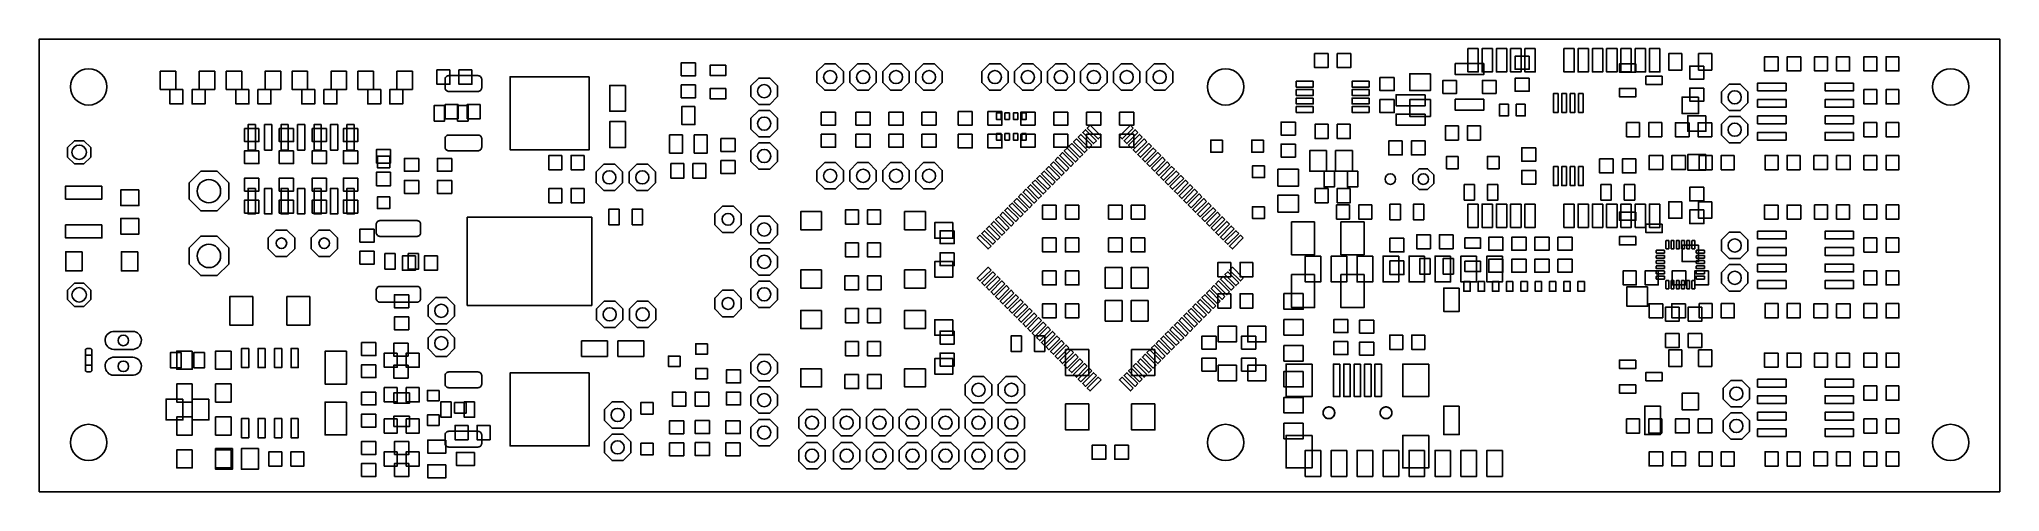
# Model space of a CAD drawing. Header units: millimetres. Extents: x 0 to 151, y 0 to 35.
import ezdxf

# ---------------------------------------------------------------- set-up
doc = ezdxf.new("R2010")
doc.units = ezdxf.units.MM

msp = doc.modelspace()

# ---------------------------------------------------------------- linework, layer by layer
at = {"layer": '16_copper'}
for points in [[(114.85, 33.61), (113.75, 33.61), (113.75, 32.61), (114.85, 32.61)], [(126.61, 33.81), (125.6, 33.81), (125.6, 32.54), (126.61, 32.54)], [(128.91, 33.81), (127.9, 33.81), (127.9, 32.54), (128.91, 32.54)], [(134.02, 33.56), (132.97, 33.56), (132.97, 32.48), (134.02, 32.48)], [(135.77, 33.56), (134.72, 33.56), (134.72, 32.48), (135.77, 32.48)], [(137.83, 33.57), (136.83, 33.57), (136.83, 32.47), (137.83, 32.47)], [(139.53, 33.57), (138.53, 33.57), (138.53, 32.47), (139.53, 32.47)], [(141.64, 33.57), (140.64, 33.57), (140.64, 32.47), (141.64, 32.47)], [(143.34, 33.57), (142.34, 33.57), (142.34, 32.47), (143.34, 32.47)], [(31.65, 32.55), (30.65, 32.55), (30.65, 31.45), (31.65, 31.45)], [(33.35, 32.55), (32.35, 32.55), (32.35, 31.45), (33.35, 31.45)], [(50.59, 33.1), (49.49, 33.1), (49.49, 32.1), (50.59, 32.1)], [(52.92, 32.92), (51.72, 32.92), (51.72, 32.12), (52.92, 32.12)], [(56.9, 30.49), (56.9, 31.33), (56.3, 31.92), (55.46, 31.92), (54.86, 31.33), (54.86, 30.49), (55.46, 29.89), (56.3, 29.89)], [(61.98, 31.58), (61.98, 32.42), (61.38, 33.02), (60.54, 33.02), (59.94, 32.42), (59.94, 31.58), (60.54, 30.99), (61.38, 30.99)], [(64.52, 31.58), (64.52, 32.42), (63.92, 33.02), (63.08, 33.02), (62.48, 32.42), (62.48, 31.58), (63.08, 30.99), (63.92, 30.99)], [(67.06, 31.58), (67.06, 32.42), (66.46, 33.02), (65.62, 33.02), (65.02, 32.42), (65.02, 31.58), (65.62, 30.99), (66.46, 30.99)], [(69.6, 31.58), (69.6, 32.42), (69, 33.02), (68.16, 33.02), (67.56, 32.42), (67.56, 31.58), (68.16, 30.99), (69, 30.99)], [(74.68, 31.58), (74.68, 32.42), (74.08, 33.02), (73.24, 33.02), (72.64, 32.42), (72.64, 31.58), (73.24, 30.99), (74.08, 30.99)], [(77.22, 31.58), (77.22, 32.42), (76.62, 33.02), (75.78, 33.02), (75.18, 32.42), (75.18, 31.58), (75.78, 30.99), (76.62, 30.99)], [(79.76, 31.58), (79.76, 32.42), (79.16, 33.02), (78.32, 33.02), (77.72, 32.42), (77.72, 31.58), (78.32, 30.99), (79.16, 30.99)], [(82.3, 31.58), (82.3, 32.42), (81.7, 33.02), (80.86, 33.02), (80.26, 32.42), (80.26, 31.58), (80.86, 30.99), (81.7, 30.99)], [(84.84, 31.58), (84.84, 32.42), (84.24, 33.02), (83.4, 33.02), (82.8, 32.42), (82.8, 31.58), (83.4, 30.99), (84.24, 30.99)], [(87.38, 31.58), (87.38, 32.42), (86.78, 33.02), (85.94, 33.02), (85.34, 32.42), (85.34, 31.58), (85.94, 30.99), (86.78, 30.99)], [(109.24, 31.74), (108.19, 31.74), (108.19, 30.74), (109.24, 30.74)], [(111.34, 33.04), (109.14, 33.04), (109.14, 32.19), (111.34, 32.19)], [(112.29, 31.74), (111.24, 31.74), (111.24, 30.74), (112.29, 30.74)], [(114.85, 31.91), (113.75, 31.91), (113.75, 30.91), (114.85, 30.91)], [(123.06, 33.02), (121.79, 33.02), (121.79, 32.38), (123.06, 32.38)], [(125.1, 32.07), (123.83, 32.07), (123.83, 31.43), (125.1, 31.43)], [(11.08, 31.03), (10.08, 31.03), (10.08, 29.93), (11.08, 29.93)], [(12.78, 31.03), (11.78, 31.03), (11.78, 29.93), (12.78, 29.93)], [(16.16, 31.03), (15.16, 31.03), (15.16, 29.93), (16.16, 29.93)], [(17.86, 31.03), (16.86, 31.03), (16.86, 29.93), (17.86, 29.93)], [(21.24, 31.03), (20.24, 31.03), (20.24, 29.93), (21.24, 29.93)], [(22.94, 31.03), (21.94, 31.03), (21.94, 29.93), (22.94, 29.93)], [(26.32, 31.03), (25.32, 31.03), (25.32, 29.93), (26.32, 29.93)], [(28.02, 31.03), (27.02, 31.03), (27.02, 29.93), (28.02, 29.93)], [(50.59, 31.4), (49.49, 31.4), (49.49, 30.4), (50.59, 30.4)], [(52.92, 31.12), (51.72, 31.12), (51.72, 30.32), (52.92, 30.32)], [(106.83, 30.64), (104.58, 30.64), (104.58, 29.79), (106.83, 29.79)], [(111.34, 30.29), (109.14, 30.29), (109.14, 29.44), (111.34, 29.44)], [(117.06, 30.73), (116.7, 30.73), (116.7, 29.27), (117.06, 29.27)], [(117.71, 30.73), (117.35, 30.73), (117.35, 29.27), (117.71, 29.27)], [(118.36, 30.73), (118, 30.73), (118, 29.27), (118.36, 29.27)], [(119.01, 30.73), (118.65, 30.73), (118.65, 29.27), (119.01, 29.27)], [(123.06, 31.12), (121.79, 31.12), (121.79, 30.48), (123.06, 30.48)], [(127.89, 30.46), (126.62, 30.46), (126.62, 29.19), (127.89, 29.19)], [(131.7, 30.02), (131.7, 30.86), (131.1, 31.46), (130.26, 31.46), (129.67, 30.86), (129.67, 30.02), (130.26, 29.42), (131.1, 29.42)], [(134.64, 31.54), (132.44, 31.54), (132.44, 30.94), (134.64, 30.94)], [(134.64, 30.27), (132.44, 30.27), (132.44, 29.67), (134.64, 29.67)], [(139.84, 31.54), (137.64, 31.54), (137.64, 30.94), (139.84, 30.94)], [(139.84, 30.27), (137.64, 30.27), (137.64, 29.67), (139.84, 29.67)], [(141.64, 31.03), (140.64, 31.03), (140.64, 29.93), (141.64, 29.93)], [(143.34, 31.03), (142.34, 31.03), (142.34, 29.93), (143.34, 29.93)], [(32.29, 29.89), (31.29, 29.89), (31.29, 28.79), (32.29, 28.79)], [(33.99, 29.89), (32.99, 29.89), (32.99, 28.79), (33.99, 28.79)], [(50.54, 29.74), (49.54, 29.74), (49.54, 28.34), (50.54, 28.34)], [(56.9, 27.99), (56.9, 28.83), (56.3, 29.42), (55.46, 29.42), (54.86, 28.83), (54.86, 27.99), (55.46, 27.39), (56.3, 27.39)], [(61.38, 29.29), (60.28, 29.29), (60.28, 28.29), (61.38, 28.29)], [(64.05, 29.29), (62.95, 29.29), (62.95, 28.29), (64.05, 28.29)], [(66.59, 29.29), (65.49, 29.29), (65.49, 28.29), (66.59, 28.29)], [(69.13, 29.29), (68.03, 29.29), (68.03, 28.29), (69.13, 28.29)], [(71.91, 29.34), (70.83, 29.34), (70.83, 28.29), (71.91, 28.29)], [(74.2, 29.34), (73.12, 29.34), (73.12, 28.29), (74.2, 28.29)], [(76.75, 29.29), (75.65, 29.29), (75.65, 28.29), (76.75, 28.29)], [(79.29, 29.29), (78.19, 29.29), (78.19, 28.29), (79.29, 28.29)], [(81.83, 29.29), (80.73, 29.29), (80.73, 28.29), (81.83, 28.29)], [(84.37, 29.29), (83.27, 29.29), (83.27, 28.29), (84.37, 28.29)], [(106.83, 29.14), (104.58, 29.14), (104.58, 28.29), (106.83, 28.29)], [(113.24, 29.91), (112.54, 29.91), (112.54, 29.01), (113.24, 29.01)], [(114.54, 29.91), (113.84, 29.91), (113.84, 29.01), (114.54, 29.01)], [(131.7, 27.52), (131.7, 28.36), (131.1, 28.96), (130.26, 28.96), (129.67, 28.36), (129.67, 27.52), (130.26, 26.92), (131.1, 26.92)], [(134.64, 29), (132.44, 29), (132.44, 28.4), (134.64, 28.4)], [(139.84, 29), (137.64, 29), (137.64, 28.4), (139.84, 28.4)], [(16.93, 28.02), (15.83, 28.02), (15.83, 27.02), (16.93, 27.02)], [(19.6, 28.02), (18.5, 28.02), (18.5, 27.02), (19.6, 27.02)], [(22.14, 28.02), (21.04, 28.02), (21.04, 27.02), (22.14, 27.02)], [(24.55, 28.02), (23.45, 28.02), (23.45, 27.02), (24.55, 27.02)], [(49.59, 27.54), (48.59, 27.54), (48.59, 26.14), (49.59, 26.14)], [(51.49, 27.54), (50.49, 27.54), (50.49, 26.14), (51.49, 26.14)], [(53.64, 27.26), (52.54, 27.26), (52.54, 26.26), (53.64, 26.26)], [(61.38, 27.59), (60.28, 27.59), (60.28, 26.59), (61.38, 26.59)], [(64.05, 27.59), (62.95, 27.59), (62.95, 26.59), (64.05, 26.59)], [(66.59, 27.59), (65.49, 27.59), (65.49, 26.59), (66.59, 26.59)], [(69.13, 27.59), (68.03, 27.59), (68.03, 26.59), (69.13, 26.59)], [(71.91, 27.59), (70.83, 27.59), (70.83, 26.54), (71.91, 26.54)], [(74.2, 27.59), (73.12, 27.59), (73.12, 26.54), (74.2, 26.54)], [(76.75, 27.59), (75.65, 27.59), (75.65, 26.59), (76.75, 26.59)], [(79.29, 27.59), (78.19, 27.59), (78.19, 26.59), (79.29, 26.59)], [(81.83, 27.59), (80.73, 27.59), (80.73, 26.59), (81.83, 26.59)], [(84.37, 27.59), (83.27, 27.59), (83.27, 26.59), (84.37, 26.59)], [(109.38, 28.24), (108.38, 28.24), (108.38, 27.14), (109.38, 27.14)], [(111.08, 28.24), (110.08, 28.24), (110.08, 27.14), (111.08, 27.14)], [(123.35, 28.49), (122.35, 28.49), (122.35, 27.39), (123.35, 27.39)], [(125.05, 28.49), (124.05, 28.49), (124.05, 27.39), (125.05, 27.39)], [(127.16, 28.48), (126.11, 28.48), (126.11, 27.4), (127.16, 27.4)], [(128.91, 28.48), (127.86, 28.48), (127.86, 27.4), (128.91, 27.4)], [(134.64, 27.73), (132.44, 27.73), (132.44, 27.13), (134.64, 27.13)], [(139.84, 27.73), (137.64, 27.73), (137.64, 27.13), (139.84, 27.13)], [(141.64, 28.49), (140.64, 28.49), (140.64, 27.39), (141.64, 27.39)], [(143.34, 28.49), (142.34, 28.49), (142.34, 27.39), (143.34, 27.39)], [(3.97, 25.83), (3.97, 26.57), (3.45, 27.09), (2.71, 27.09), (2.19, 26.57), (2.19, 25.83), (2.71, 25.31), (3.45, 25.31)], [(16.93, 26.32), (15.83, 26.32), (15.83, 25.32), (16.93, 25.32)], [(19.6, 26.32), (18.5, 26.32), (18.5, 25.32), (19.6, 25.32)], [(22.14, 26.32), (21.04, 26.32), (21.04, 25.32), (22.14, 25.32)], [(24.55, 26.32), (23.45, 26.32), (23.45, 25.32), (24.55, 25.32)], [(27.02, 25.9), (26.07, 25.9), (26.07, 25), (27.02, 25)], [(29.25, 25.73), (28.15, 25.73), (28.15, 24.73), (29.25, 24.73)], [(31.79, 25.73), (30.69, 25.73), (30.69, 24.73), (31.79, 24.73)], [(40.29, 25.95), (39.29, 25.95), (39.29, 24.85), (40.29, 24.85)], [(41.99, 25.95), (40.99, 25.95), (40.99, 24.85), (41.99, 24.85)], [(56.9, 25.49), (56.9, 26.33), (56.3, 26.92), (55.46, 26.92), (54.86, 26.33), (54.86, 25.49), (55.46, 24.89), (56.3, 24.89)], [(105.06, 27.08), (104.01, 27.08), (104.01, 26), (105.06, 26)], [(106.81, 27.08), (105.76, 27.08), (105.76, 26), (106.81, 26)], [(109.37, 25.88), (108.47, 25.88), (108.47, 24.93), (109.37, 24.93)], [(112.52, 25.88), (111.62, 25.88), (111.62, 24.93), (112.52, 24.93)], [(115.35, 26.55), (114.27, 26.55), (114.27, 25.5), (115.35, 25.5)], [(125.13, 25.94), (124.08, 25.94), (124.08, 24.86), (125.13, 24.86)], [(126.88, 25.94), (125.83, 25.94), (125.83, 24.86), (126.88, 24.86)], [(128.94, 25.95), (127.94, 25.95), (127.94, 24.85), (128.94, 24.85)], [(130.64, 25.95), (129.64, 25.95), (129.64, 24.85), (130.64, 24.85)], [(134.02, 25.95), (133.02, 25.95), (133.02, 24.85), (134.02, 24.85)], [(135.72, 25.95), (134.72, 25.95), (134.72, 24.85), (135.72, 24.85)], [(137.83, 25.94), (136.78, 25.94), (136.78, 24.86), (137.83, 24.86)], [(139.58, 25.94), (138.53, 25.94), (138.53, 24.86), (139.58, 24.86)], [(141.64, 25.95), (140.64, 25.95), (140.64, 24.85), (141.64, 24.85)], [(143.34, 25.95), (142.34, 25.95), (142.34, 24.85), (143.34, 24.85)], [(14.61, 22.57), (14.61, 23.83), (13.71, 24.73), (12.45, 24.73), (11.56, 23.83), (11.56, 22.57), (12.45, 21.68), (13.71, 21.68)], [(16.93, 24.21), (15.83, 24.21), (15.83, 23.21), (16.93, 23.21)], [(19.6, 24.21), (18.5, 24.21), (18.5, 23.21), (19.6, 23.21)], [(22.14, 24.21), (21.04, 24.21), (21.04, 23.21), (22.14, 23.21)], [(24.55, 24.21), (23.45, 24.21), (23.45, 23.21), (24.55, 23.21)], [(44.96, 23.84), (44.96, 24.68), (44.36, 25.27), (43.52, 25.27), (42.93, 24.68), (42.93, 23.84), (43.52, 23.24), (44.36, 23.24)], [(47.5, 23.84), (47.5, 24.68), (46.9, 25.27), (46.06, 25.27), (45.47, 24.68), (45.47, 23.84), (46.06, 23.24), (46.9, 23.24)], [(49.69, 25.32), (48.69, 25.32), (48.69, 24.21), (49.69, 24.21)], [(51.39, 25.32), (50.39, 25.32), (50.39, 24.21), (51.39, 24.21)], [(53.64, 25.56), (52.54, 25.56), (52.54, 24.56), (53.64, 24.56)], [(61.98, 23.96), (61.98, 24.8), (61.38, 25.4), (60.54, 25.4), (59.94, 24.8), (59.94, 23.96), (60.54, 23.37), (61.38, 23.37)], [(64.52, 23.96), (64.52, 24.8), (63.92, 25.4), (63.08, 25.4), (62.48, 24.8), (62.48, 23.96), (63.08, 23.37), (63.92, 23.37)], [(67.06, 23.96), (67.06, 24.8), (66.46, 25.4), (65.62, 25.4), (65.02, 24.8), (65.02, 23.96), (65.62, 23.37), (66.46, 23.37)], [(69.6, 23.96), (69.6, 24.8), (69, 25.4), (68.16, 25.4), (67.56, 24.8), (67.56, 23.96), (68.16, 23.37), (69, 23.37)], [(99.83, 24.73), (99.03, 24.73), (99.03, 23.53), (99.83, 23.53)], [(101.63, 24.73), (100.83, 24.73), (100.83, 23.53), (101.63, 23.53)], [(107.48, 23.8), (107.48, 24.46), (107.01, 24.93), (106.35, 24.93), (105.88, 24.46), (105.88, 23.8), (106.35, 23.33), (107.01, 23.33)], [(115.35, 24.8), (114.27, 24.8), (114.27, 23.75), (115.35, 23.75)], [(117.06, 25.09), (116.7, 25.09), (116.7, 23.63), (117.06, 23.63)], [(117.71, 25.09), (117.35, 25.09), (117.35, 23.63), (117.71, 23.63)], [(118.36, 25.09), (118, 25.09), (118, 23.63), (118.36, 23.63)], [(119.01, 25.09), (118.65, 25.09), (118.65, 23.63), (119.01, 23.63)], [(121.32, 25.69), (120.27, 25.69), (120.27, 24.61), (121.32, 24.61)], [(123.07, 25.69), (122.02, 25.69), (122.02, 24.61), (123.07, 24.61)], [(4.83, 23.59), (2.03, 23.59), (2.03, 22.59), (4.83, 22.59)], [(7.69, 23.29), (6.29, 23.29), (6.29, 22.09), (7.69, 22.09)], [(27.02, 22.75), (26.07, 22.75), (26.07, 21.85), (27.02, 21.85)], [(29.25, 24.03), (28.15, 24.03), (28.15, 23.03), (29.25, 23.03)], [(31.79, 24.03), (30.69, 24.03), (30.69, 23.03), (31.79, 23.03)], [(40.29, 23.41), (39.29, 23.41), (39.29, 22.31), (40.29, 22.31)], [(41.99, 23.41), (40.99, 23.41), (40.99, 22.31), (41.99, 22.31)], [(110.62, 23.71), (109.83, 23.71), (109.83, 22.51), (110.62, 22.51)], [(112.43, 23.71), (111.62, 23.71), (111.62, 22.51), (112.43, 22.51)], [(121.17, 23.71), (120.37, 23.71), (120.37, 22.51), (121.17, 22.51)], [(122.97, 23.71), (122.17, 23.71), (122.17, 22.51), (122.97, 22.51)], [(16.93, 22.51), (15.83, 22.51), (15.83, 21.51), (16.93, 21.51)], [(19.6, 22.51), (18.5, 22.51), (18.5, 21.51), (19.6, 21.51)], [(22.14, 22.51), (21.04, 22.51), (21.04, 21.51), (22.14, 21.51)], [(24.55, 22.51), (23.45, 22.51), (23.45, 21.51), (24.55, 21.51)], [(54.1, 20.61), (54.1, 21.45), (53.51, 22.05), (52.67, 22.05), (52.07, 21.45), (52.07, 20.61), (52.67, 20.01), (53.51, 20.01)], [(56.9, 19.82), (56.9, 20.66), (56.3, 21.26), (55.46, 21.26), (54.86, 20.66), (54.86, 19.82), (55.46, 19.22), (56.3, 19.22)], [(63.15, 21.76), (62.15, 21.76), (62.15, 20.66), (63.15, 20.66)], [(64.85, 21.76), (63.85, 21.76), (63.85, 20.66), (64.85, 20.66)], [(78.39, 22.13), (77.34, 22.13), (77.34, 21.05), (78.39, 21.05)], [(80.14, 22.13), (79.09, 22.13), (79.09, 21.05), (80.14, 21.05)], [(83.47, 22.13), (82.42, 22.13), (82.42, 21.05), (83.47, 21.05)], [(85.22, 22.13), (84.17, 22.13), (84.17, 21.05), (85.22, 21.05)], [(101, 22.14), (100, 22.14), (100, 21.04), (101, 21.04)], [(102.7, 22.14), (101.7, 22.14), (101.7, 21.04), (102.7, 21.04)], [(104.91, 22.19), (104.11, 22.19), (104.11, 20.99), (104.91, 20.99)], [(106.71, 22.19), (105.91, 22.19), (105.91, 20.99), (106.71, 20.99)], [(123.06, 21.59), (121.79, 21.59), (121.79, 20.95), (123.06, 20.95)], [(126.61, 22.38), (125.6, 22.38), (125.6, 21.11), (126.61, 21.11)], [(128.91, 22.38), (127.9, 22.38), (127.9, 21.11), (128.91, 21.11)], [(134.02, 22.13), (132.97, 22.13), (132.97, 21.05), (134.02, 21.05)], [(135.77, 22.13), (134.72, 22.13), (134.72, 21.05), (135.77, 21.05)], [(137.83, 22.14), (136.83, 22.14), (136.83, 21.04), (137.83, 21.04)], [(139.53, 22.14), (138.53, 22.14), (138.53, 21.04), (139.53, 21.04)], [(141.64, 22.14), (140.64, 22.14), (140.64, 21.04), (141.64, 21.04)], [(143.34, 22.14), (142.34, 22.14), (142.34, 21.04), (143.34, 21.04)], [(4.83, 20.59), (2.03, 20.59), (2.03, 19.59), (4.83, 19.59)], [(7.69, 21.09), (6.29, 21.09), (6.29, 19.89), (7.69, 19.89)], [(14.61, 17.57), (14.61, 18.83), (13.71, 19.73), (12.45, 19.73), (11.56, 18.83), (11.56, 17.57), (12.45, 16.68), (13.71, 16.68)], [(19.69, 18.76), (19.69, 19.6), (19.09, 20.19), (18.25, 20.19), (17.65, 19.6), (17.65, 18.76), (18.25, 18.16), (19.09, 18.16)], [(22.99, 18.76), (22.99, 19.6), (22.39, 20.19), (21.55, 20.19), (20.96, 19.6), (20.96, 18.76), (21.55, 18.16), (22.39, 18.16)], [(25.82, 20.27), (24.72, 20.27), (24.72, 19.27), (25.82, 19.27)], [(70.53, 20.15), (69.43, 20.15), (69.43, 19.15), (70.53, 19.15)], [(123.06, 19.69), (121.79, 19.69), (121.79, 19.05), (123.06, 19.05)], [(125.1, 20.64), (123.83, 20.64), (123.83, 20), (125.1, 20)], [(131.7, 18.59), (131.7, 19.43), (131.1, 20.03), (130.26, 20.03), (129.67, 19.43), (129.67, 18.59), (130.26, 17.99), (131.1, 17.99)], [(134.64, 20.11), (132.44, 20.11), (132.44, 19.51), (134.64, 19.51)], [(139.84, 20.11), (137.64, 20.11), (137.64, 19.51), (139.84, 19.51)], [(3.31, 18.52), (2.04, 18.52), (2.04, 17.05), (3.31, 17.05)], [(7.61, 18.52), (6.34, 18.52), (6.34, 17.05), (7.61, 17.05)], [(25.82, 18.57), (24.72, 18.57), (24.72, 17.57), (25.82, 17.57)], [(28.99, 18.2), (27.99, 18.2), (27.99, 17.1), (28.99, 17.1)], [(30.69, 18.2), (29.69, 18.2), (29.69, 17.1), (30.69, 17.1)], [(56.9, 17.32), (56.9, 18.16), (56.3, 18.76), (55.46, 18.76), (54.86, 18.16), (54.86, 17.32), (55.46, 16.72), (56.3, 16.72)], [(63.15, 19.22), (62.15, 19.22), (62.15, 18.12), (63.15, 18.12)], [(64.85, 19.22), (63.85, 19.22), (63.85, 18.12), (64.85, 18.12)], [(70.53, 18.45), (69.43, 18.45), (69.43, 17.45), (70.53, 17.45)], [(78.39, 19.59), (77.34, 19.59), (77.34, 18.51), (78.39, 18.51)], [(80.14, 19.59), (79.09, 19.59), (79.09, 18.51), (80.14, 18.51)], [(83.47, 19.59), (82.42, 19.59), (82.42, 18.51), (83.47, 18.51)], [(85.22, 19.59), (84.17, 19.59), (84.17, 18.51), (85.22, 18.51)], [(98.78, 18.19), (97.58, 18.19), (97.58, 16.19), (98.78, 16.19)], [(100.78, 18.19), (99.58, 18.19), (99.58, 16.19), (100.78, 16.19)], [(102.78, 18.19), (101.58, 18.19), (101.58, 16.19), (102.78, 16.19)], [(104.78, 18.19), (103.58, 18.19), (103.58, 16.19), (104.78, 16.19)], [(106.78, 18.19), (105.58, 18.19), (105.58, 16.19), (106.78, 16.19)], [(108.78, 18.19), (107.58, 18.19), (107.58, 16.19), (108.78, 16.19)], [(110.78, 18.19), (109.58, 18.19), (109.58, 16.19), (110.78, 16.19)], [(112.78, 18.19), (111.58, 18.19), (111.58, 16.19), (112.78, 16.19)], [(127.89, 19.03), (126.62, 19.03), (126.62, 17.76), (127.89, 17.76)], [(134.64, 18.84), (132.44, 18.84), (132.44, 18.24), (134.64, 18.24)], [(139.84, 18.84), (137.64, 18.84), (137.64, 18.24), (139.84, 18.24)], [(141.64, 19.6), (140.64, 19.6), (140.64, 18.5), (141.64, 18.5)], [(143.34, 19.6), (142.34, 19.6), (142.34, 18.5), (143.34, 18.5)], [(63.15, 16.67), (62.1, 16.67), (62.1, 15.59), (63.15, 15.59)], [(64.9, 16.67), (63.85, 16.67), (63.85, 15.59), (64.9, 15.59)], [(78.39, 17.05), (77.34, 17.05), (77.34, 15.97), (78.39, 15.97)], [(80.14, 17.05), (79.09, 17.05), (79.09, 15.97), (80.14, 15.97)], [(83.47, 17.31), (82.17, 17.31), (82.17, 15.71), (83.47, 15.71)], [(85.47, 17.31), (84.17, 17.31), (84.17, 15.71), (85.47, 15.71)], [(91.85, 17.7), (90.85, 17.7), (90.85, 16.6), (91.85, 16.6)], [(93.55, 17.7), (92.55, 17.7), (92.55, 16.6), (93.55, 16.6)], [(123.09, 17.06), (122.09, 17.06), (122.09, 15.96), (123.09, 15.96)], [(124.79, 17.06), (123.79, 17.06), (123.79, 15.96), (124.79, 15.96)], [(126.9, 17.05), (125.85, 17.05), (125.85, 15.97), (126.9, 15.97)], [(128.65, 17.05), (127.6, 17.05), (127.6, 15.97), (128.65, 15.97)], [(131.7, 16.09), (131.7, 16.93), (131.1, 17.53), (130.26, 17.53), (129.67, 16.93), (129.67, 16.09), (130.26, 15.49), (131.1, 15.49)], [(134.64, 17.57), (132.44, 17.57), (132.44, 16.97), (134.64, 16.97)], [(139.84, 17.57), (137.64, 17.57), (137.64, 16.97), (139.84, 16.97)], [(141.64, 17.06), (140.64, 17.06), (140.64, 15.96), (141.64, 15.96)], [(143.34, 17.06), (142.34, 17.06), (142.34, 15.96), (143.34, 15.96)], [(3.97, 14.83), (3.97, 15.57), (3.45, 16.09), (2.71, 16.09), (2.19, 15.57), (2.19, 14.83), (2.71, 14.31), (3.45, 14.31)], [(28.48, 15.2), (27.38, 15.2), (27.38, 14.2), (28.48, 14.2)], [(54.1, 14.11), (54.1, 14.95), (53.51, 15.55), (52.67, 15.55), (52.07, 14.95), (52.07, 14.11), (52.67, 13.51), (53.51, 13.51)], [(56.9, 14.82), (56.9, 15.66), (56.3, 16.26), (55.46, 16.26), (54.86, 15.66), (54.86, 14.82), (55.46, 14.22), (56.3, 14.22)], [(91.85, 15.28), (90.85, 15.28), (90.85, 14.18), (91.85, 14.18)], [(93.55, 15.28), (92.55, 15.28), (92.55, 14.18), (93.55, 14.18)], [(97.43, 15.29), (95.93, 15.29), (95.93, 14.09), (97.43, 14.09)], [(134.64, 16.3), (132.44, 16.3), (132.44, 15.7), (134.64, 15.7)], [(139.84, 16.3), (137.64, 16.3), (137.64, 15.7), (139.84, 15.7)], [(16.47, 15.07), (14.69, 15.07), (14.69, 12.87), (16.47, 12.87)], [(20.87, 15.07), (19.09, 15.07), (19.09, 12.87), (20.87, 12.87)], [(32, 13.55), (32, 14.39), (31.41, 14.99), (30.57, 14.99), (29.97, 14.39), (29.97, 13.55), (30.57, 12.95), (31.41, 12.95)], [(44.98, 13.26), (44.98, 14.11), (44.39, 14.7), (43.55, 14.7), (42.95, 14.11), (42.95, 13.26), (43.55, 12.67), (44.39, 12.67)], [(47.52, 13.26), (47.52, 14.11), (46.93, 14.7), (46.09, 14.7), (45.49, 14.11), (45.49, 13.26), (46.09, 12.67), (46.93, 12.67)], [(63.15, 14.14), (62.15, 14.14), (62.15, 13.04), (63.15, 13.04)], [(64.85, 14.14), (63.85, 14.14), (63.85, 13.04), (64.85, 13.04)], [(78.39, 14.51), (77.34, 14.51), (77.34, 13.43), (78.39, 13.43)], [(80.14, 14.51), (79.09, 14.51), (79.09, 13.43), (80.14, 13.43)], [(83.47, 14.77), (82.17, 14.77), (82.17, 13.17), (83.47, 13.17)], [(85.47, 14.77), (84.17, 14.77), (84.17, 13.17), (85.47, 13.17)], [(125.13, 14.51), (124.08, 14.51), (124.08, 13.43), (125.13, 13.43)], [(126.88, 14.51), (125.83, 14.51), (125.83, 13.43), (126.88, 13.43)], [(128.94, 14.52), (127.94, 14.52), (127.94, 13.42), (128.94, 13.42)], [(130.64, 14.52), (129.64, 14.52), (129.64, 13.42), (130.64, 13.42)], [(134.02, 14.52), (133.02, 14.52), (133.02, 13.42), (134.02, 13.42)], [(135.72, 14.52), (134.72, 14.52), (134.72, 13.42), (135.72, 13.42)], [(137.83, 14.51), (136.78, 14.51), (136.78, 13.43), (137.83, 13.43)], [(139.58, 14.51), (138.53, 14.51), (138.53, 13.43), (139.58, 13.43)], [(141.64, 14.52), (140.64, 14.52), (140.64, 13.42), (141.64, 13.42)], [(143.34, 14.52), (142.34, 14.52), (142.34, 13.42), (143.34, 13.42)], [(28.48, 13.5), (27.38, 13.5), (27.38, 12.5), (28.48, 12.5)], [(32, 11.05), (32, 11.89), (31.41, 12.49), (30.57, 12.49), (29.97, 11.89), (29.97, 11.05), (30.57, 10.45), (31.41, 10.45)], [(70.53, 12.4), (69.43, 12.4), (69.43, 11.4), (70.53, 11.4)], [(97.43, 13.29), (95.93, 13.29), (95.93, 12.09), (97.43, 12.09)], [(10.93, 10.76), (10.13, 10.76), (10.13, 9.56), (10.93, 9.56)], [(12.73, 10.76), (11.93, 10.76), (11.93, 9.56), (12.73, 9.56)], [(16.15, 11.07), (15.6, 11.07), (15.6, 9.58), (16.15, 9.58)], [(17.42, 11.07), (16.87, 11.07), (16.87, 9.58), (17.42, 9.58)], [(18.69, 11.07), (18.14, 11.07), (18.14, 9.58), (18.69, 9.58)], [(19.96, 11.07), (19.41, 11.07), (19.41, 9.58), (19.96, 9.58)], [(23.69, 10.85), (22.03, 10.85), (22.03, 8.31), (23.69, 8.31)], [(25.95, 11.51), (24.85, 11.51), (24.85, 10.51), (25.95, 10.51)], [(28.43, 11.47), (27.33, 11.47), (27.33, 10.47), (28.43, 10.47)], [(51.5, 11.42), (50.6, 11.42), (50.6, 10.62), (51.5, 10.62)], [(56.9, 9.15), (56.9, 9.99), (56.3, 10.59), (55.46, 10.59), (54.86, 9.99), (54.86, 9.15), (55.46, 8.56), (56.3, 8.56)], [(63.15, 11.6), (62.15, 11.6), (62.15, 10.5), (63.15, 10.5)], [(64.85, 11.6), (63.85, 11.6), (63.85, 10.5), (64.85, 10.5)], [(70.53, 10.7), (69.43, 10.7), (69.43, 9.7), (70.53, 9.7)], [(75.7, 12.03), (74.9, 12.03), (74.9, 10.83), (75.7, 10.83)], [(77.5, 12.03), (76.7, 12.03), (76.7, 10.83), (77.5, 10.83)], [(80.91, 10.98), (79.11, 10.98), (79.11, 8.98), (80.91, 8.98)], [(85.99, 10.98), (84.19, 10.98), (84.19, 8.98), (85.99, 8.98)], [(90.72, 12.02), (89.62, 12.02), (89.62, 11.02), (90.72, 11.02)], [(93.77, 12.02), (92.67, 12.02), (92.67, 11.02), (93.77, 11.02)], [(97.43, 11.29), (95.93, 11.29), (95.93, 10.09), (97.43, 10.09)], [(126.61, 10.95), (125.6, 10.95), (125.6, 9.68), (126.61, 9.68)], [(128.91, 10.95), (127.9, 10.95), (127.9, 9.68), (128.91, 9.68)], [(134.02, 10.7), (132.97, 10.7), (132.97, 9.62), (134.02, 9.62)], [(135.77, 10.7), (134.72, 10.7), (134.72, 9.62), (135.77, 9.62)], [(137.83, 10.71), (136.83, 10.71), (136.83, 9.61), (137.83, 9.61)], [(139.53, 10.71), (138.53, 10.71), (138.53, 9.61), (139.53, 9.61)], [(141.64, 10.71), (140.64, 10.71), (140.64, 9.61), (141.64, 9.61)], [(143.34, 10.71), (142.34, 10.71), (142.34, 9.61), (143.34, 9.61)], [(25.95, 9.81), (24.85, 9.81), (24.85, 8.81), (25.95, 8.81)], [(28.43, 9.77), (27.33, 9.77), (27.33, 8.77), (28.43, 8.77)], [(49.4, 10.47), (48.5, 10.47), (48.5, 9.67), (49.4, 9.67)], [(51.5, 9.52), (50.6, 9.52), (50.6, 8.72), (51.5, 8.72)], [(54.06, 9.4), (52.96, 9.4), (52.96, 8.4), (54.06, 8.4)], [(90.72, 10.32), (89.62, 10.32), (89.62, 9.32), (90.72, 9.32)], [(93.77, 10.32), (92.67, 10.32), (92.67, 9.32), (93.77, 9.32)], [(97.43, 9.29), (95.93, 9.29), (95.93, 8.09), (97.43, 8.09)], [(123.06, 10.16), (121.79, 10.16), (121.79, 9.52), (123.06, 9.52)], [(125.1, 9.21), (123.83, 9.21), (123.83, 8.57), (125.1, 8.57)], [(25.95, 7.7), (24.85, 7.7), (24.85, 6.7), (25.95, 6.7)], [(28.54, 7.65), (27.34, 7.65), (27.34, 6.85), (28.54, 6.85)], [(30.82, 7.83), (29.92, 7.83), (29.92, 7.03), (30.82, 7.03)], [(49.85, 7.69), (48.8, 7.69), (48.8, 6.61), (49.85, 6.61)], [(51.6, 7.69), (50.55, 7.69), (50.55, 6.61), (51.6, 6.61)], [(54.06, 7.7), (52.96, 7.7), (52.96, 6.7), (54.06, 6.7)], [(56.9, 6.65), (56.9, 7.49), (56.3, 8.09), (55.46, 8.09), (54.86, 7.49), (54.86, 6.65), (55.46, 6.06), (56.3, 6.06)], [(63.15, 9.05), (62.1, 9.05), (62.1, 7.97), (63.15, 7.97)], [(64.9, 9.05), (63.85, 9.05), (63.85, 7.97), (64.9, 7.97)], [(73.41, 7.45), (73.41, 8.29), (72.81, 8.89), (71.97, 8.89), (71.37, 8.29), (71.37, 7.45), (71.97, 6.86), (72.81, 6.86)], [(75.95, 7.45), (75.95, 8.29), (75.35, 8.89), (74.51, 8.89), (73.91, 8.29), (73.91, 7.45), (74.51, 6.86), (75.35, 6.86)], [(123.06, 8.26), (121.79, 8.26), (121.79, 7.62), (123.06, 7.62)], [(127.89, 7.6), (126.62, 7.6), (126.62, 6.33), (127.89, 6.33)], [(131.83, 7.16), (131.83, 8), (131.23, 8.6), (130.39, 8.6), (129.79, 8), (129.79, 7.16), (130.39, 6.56), (131.23, 6.56)], [(134.64, 8.68), (132.44, 8.68), (132.44, 8.08), (134.64, 8.08)], [(139.84, 8.68), (137.64, 8.68), (137.64, 8.08), (139.84, 8.08)], [(141.64, 8.17), (140.64, 8.17), (140.64, 7.07), (141.64, 7.07)], [(143.34, 8.17), (142.34, 8.17), (142.34, 7.07), (143.34, 7.07)], [(11.08, 7.15), (9.78, 7.15), (9.78, 5.55), (11.08, 5.55)], [(13.08, 7.15), (11.78, 7.15), (11.78, 5.55), (13.08, 5.55)], [(23.69, 6.93), (22.03, 6.93), (22.03, 4.39), (23.69, 4.39)], [(32.92, 6.88), (32.02, 6.88), (32.02, 6.08), (32.92, 6.08)], [(45.59, 5.51), (45.59, 6.35), (45, 6.95), (44.16, 6.95), (43.56, 6.35), (43.56, 5.51), (44.16, 4.91), (45, 4.91)], [(47.32, 6.9), (46.37, 6.9), (46.37, 6), (47.32, 6)], [(60.58, 4.91), (60.58, 5.75), (59.98, 6.35), (59.14, 6.35), (58.55, 5.75), (58.55, 4.91), (59.14, 4.32), (59.98, 4.32)], [(63.25, 4.91), (63.25, 5.75), (62.65, 6.35), (61.81, 6.35), (61.21, 5.75), (61.21, 4.91), (61.81, 4.32), (62.65, 4.32)], [(65.79, 4.91), (65.79, 5.75), (65.19, 6.35), (64.35, 6.35), (63.75, 5.75), (63.75, 4.91), (64.35, 4.32), (65.19, 4.32)], [(68.33, 4.91), (68.33, 5.75), (67.73, 6.35), (66.89, 6.35), (66.29, 5.75), (66.29, 4.91), (66.89, 4.32), (67.73, 4.32)], [(70.87, 4.91), (70.87, 5.75), (70.27, 6.35), (69.43, 6.35), (68.83, 5.75), (68.83, 4.91), (69.43, 4.32), (70.27, 4.32)], [(73.41, 4.91), (73.41, 5.75), (72.81, 6.35), (71.97, 6.35), (71.37, 5.75), (71.37, 4.91), (71.97, 4.32), (72.81, 4.32)], [(75.95, 4.91), (75.95, 5.75), (75.35, 6.35), (74.51, 6.35), (73.91, 5.75), (73.91, 4.91), (74.51, 4.32), (75.35, 4.32)], [(80.91, 6.78), (79.11, 6.78), (79.11, 4.78), (80.91, 4.78)], [(85.99, 6.78), (84.19, 6.78), (84.19, 4.78), (85.99, 4.78)], [(97.43, 7.29), (95.93, 7.29), (95.93, 6.09), (97.43, 6.09)], [(131.83, 4.66), (131.83, 5.5), (131.23, 6.1), (130.39, 6.1), (129.79, 5.5), (129.79, 4.66), (130.39, 4.06), (131.23, 4.06)], [(134.64, 7.41), (132.44, 7.41), (132.44, 6.81), (134.64, 6.81)], [(134.64, 6.14), (132.44, 6.14), (132.44, 5.54), (134.64, 5.54)], [(139.84, 7.41), (137.64, 7.41), (137.64, 6.81), (139.84, 6.81)], [(139.84, 6.14), (137.64, 6.14), (137.64, 5.54), (139.84, 5.54)], [(16.15, 5.66), (15.6, 5.66), (15.6, 4.17), (16.15, 4.17)], [(17.42, 5.66), (16.87, 5.66), (16.87, 4.17), (17.42, 4.17)], [(18.69, 5.66), (18.14, 5.66), (18.14, 4.17), (18.69, 4.17)], [(19.96, 5.66), (19.41, 5.66), (19.41, 4.17), (19.96, 4.17)], [(25.95, 6), (24.85, 6), (24.85, 5), (25.95, 5)], [(28.54, 5.85), (27.34, 5.85), (27.34, 5.05), (28.54, 5.05)], [(30.82, 5.93), (29.92, 5.93), (29.92, 5.13), (30.82, 5.13)], [(33.05, 5.12), (32.05, 5.12), (32.05, 4.02), (33.05, 4.02)], [(34.75, 5.12), (33.75, 5.12), (33.75, 4.02), (34.75, 4.02)], [(49.68, 5.48), (48.58, 5.48), (48.58, 4.48), (49.68, 4.48)], [(51.67, 5.5), (50.57, 5.5), (50.57, 4.5), (51.67, 4.5)], [(54.03, 5.49), (52.93, 5.49), (52.93, 4.49), (54.03, 4.49)], [(56.9, 4.15), (56.9, 4.99), (56.3, 5.59), (55.46, 5.59), (54.86, 4.99), (54.86, 4.15), (55.46, 3.56), (56.3, 3.56)], [(97.43, 5.29), (95.93, 5.29), (95.93, 4.09), (97.43, 4.09)], [(123.35, 5.63), (122.35, 5.63), (122.35, 4.53), (123.35, 4.53)], [(125.05, 5.63), (124.05, 5.63), (124.05, 4.53), (125.05, 4.53)], [(127.16, 5.62), (126.11, 5.62), (126.11, 4.54), (127.16, 4.54)], [(128.91, 5.62), (127.86, 5.62), (127.86, 4.54), (128.91, 4.54)], [(134.64, 4.87), (132.44, 4.87), (132.44, 4.27), (134.64, 4.27)], [(139.84, 4.87), (137.64, 4.87), (137.64, 4.27), (139.84, 4.27)], [(141.64, 5.63), (140.64, 5.63), (140.64, 4.53), (141.64, 4.53)], [(143.34, 5.63), (142.34, 5.63), (142.34, 4.53), (143.34, 4.53)], [(14.89, 3.34), (13.59, 3.34), (13.59, 1.74), (14.89, 1.74)], [(16.89, 3.34), (15.59, 3.34), (15.59, 1.74), (16.89, 1.74)], [(18.7, 3.09), (17.7, 3.09), (17.7, 1.99), (18.7, 1.99)], [(20.4, 3.09), (19.4, 3.09), (19.4, 1.99), (20.4, 1.99)], [(25.95, 3.89), (24.85, 3.89), (24.85, 2.89), (25.95, 2.89)], [(28.49, 3.89), (27.39, 3.89), (27.39, 2.89), (28.49, 2.89)], [(31.35, 3.99), (29.95, 3.99), (29.95, 2.99), (31.35, 2.99)], [(33.55, 3.04), (32.15, 3.04), (32.15, 2.04), (33.55, 2.04)], [(45.59, 3.01), (45.59, 3.85), (45, 4.45), (44.16, 4.45), (43.56, 3.85), (43.56, 3.01), (44.16, 2.41), (45, 2.41)], [(47.32, 3.75), (46.37, 3.75), (46.37, 2.85), (47.32, 2.85)], [(49.68, 3.78), (48.58, 3.78), (48.58, 2.78), (49.68, 2.78)], [(51.67, 3.8), (50.57, 3.8), (50.57, 2.8), (51.67, 2.8)], [(54.03, 3.79), (52.93, 3.79), (52.93, 2.79), (54.03, 2.79)], [(60.58, 2.37), (60.58, 3.21), (59.98, 3.81), (59.14, 3.81), (58.55, 3.21), (58.55, 2.37), (59.14, 1.78), (59.98, 1.78)], [(63.25, 2.37), (63.25, 3.21), (62.65, 3.81), (61.81, 3.81), (61.21, 3.21), (61.21, 2.37), (61.81, 1.78), (62.65, 1.78)], [(65.79, 2.37), (65.79, 3.21), (65.19, 3.81), (64.35, 3.81), (63.75, 3.21), (63.75, 2.37), (64.35, 1.78), (65.19, 1.78)], [(68.33, 2.37), (68.33, 3.21), (67.73, 3.81), (66.89, 3.81), (66.29, 3.21), (66.29, 2.37), (66.89, 1.78), (67.73, 1.78)], [(70.87, 2.37), (70.87, 3.21), (70.27, 3.81), (69.43, 3.81), (68.83, 3.21), (68.83, 2.37), (69.43, 1.78), (70.27, 1.78)], [(73.41, 2.37), (73.41, 3.21), (72.81, 3.81), (71.97, 3.81), (71.37, 3.21), (71.37, 2.37), (71.97, 1.78), (72.81, 1.78)], [(75.95, 2.37), (75.95, 3.21), (75.35, 3.81), (74.51, 3.81), (73.91, 3.21), (73.91, 2.37), (74.51, 1.78), (75.35, 1.78)], [(82.2, 3.59), (81.15, 3.59), (81.15, 2.51), (82.2, 2.51)], [(83.95, 3.59), (82.9, 3.59), (82.9, 2.51), (83.95, 2.51)], [(98.78, 3.19), (97.58, 3.19), (97.58, 1.19), (98.78, 1.19)], [(100.78, 3.19), (99.58, 3.19), (99.58, 1.19), (100.78, 1.19)], [(102.78, 3.19), (101.58, 3.19), (101.58, 1.19), (102.78, 1.19)], [(104.78, 3.19), (103.58, 3.19), (103.58, 1.19), (104.78, 1.19)], [(106.78, 3.19), (105.58, 3.19), (105.58, 1.19), (106.78, 1.19)], [(108.78, 3.19), (107.58, 3.19), (107.58, 1.19), (108.78, 1.19)], [(110.78, 3.19), (109.58, 3.19), (109.58, 1.19), (110.78, 1.19)], [(112.78, 3.19), (111.58, 3.19), (111.58, 1.19), (112.78, 1.19)], [(125.13, 3.08), (124.08, 3.08), (124.08, 2), (125.13, 2)], [(126.88, 3.08), (125.83, 3.08), (125.83, 2), (126.88, 2)], [(128.94, 3.09), (127.94, 3.09), (127.94, 1.99), (128.94, 1.99)], [(130.64, 3.09), (129.64, 3.09), (129.64, 1.99), (130.64, 1.99)], [(134.02, 3.09), (133.02, 3.09), (133.02, 1.99), (134.02, 1.99)], [(135.72, 3.09), (134.72, 3.09), (134.72, 1.99), (135.72, 1.99)], [(137.83, 3.08), (136.78, 3.08), (136.78, 2), (137.83, 2)], [(139.58, 3.08), (138.53, 3.08), (138.53, 2), (139.58, 2)], [(141.64, 3.09), (140.64, 3.09), (140.64, 1.99), (141.64, 1.99)], [(143.34, 3.09), (142.34, 3.09), (142.34, 1.99), (143.34, 1.99)], [(25.95, 2.19), (24.85, 2.19), (24.85, 1.19), (25.95, 1.19)], [(28.49, 2.19), (27.39, 2.19), (27.39, 1.19), (28.49, 1.19)], [(31.35, 2.09), (29.95, 2.09), (29.95, 1.09), (31.35, 1.09)]]:
    msp.add_lwpolyline(points, close=True, dxfattribs=at)
for points in [[(7.28, 10.99, 0.906346), (7.21, 12.38), (5.74, 12.38), (5.68, 12.38, 0.906346), (5.74, 10.99), (7.21, 10.99)], [(7.28, 8.99, 0.906346), (7.21, 10.38), (5.74, 10.38), (5.68, 10.38, 0.906346), (5.74, 8.99), (7.21, 8.99)]]:
    msp.add_lwpolyline(points, format="xyb", close=True, dxfattribs=at)
at = {"layer": '1_copper'}
for points in [[(99.34, 33.81), (98.3, 33.81), (98.3, 32.73), (99.34, 32.73)], [(101.09, 33.81), (100.05, 33.81), (100.05, 32.73), (101.09, 32.73)], [(110.91, 34.2), (110.11, 34.2), (110.11, 32.4), (110.91, 32.4)], [(112.01, 34.2), (111.21, 34.2), (111.21, 32.4), (112.01, 32.4)], [(113.11, 34.2), (112.31, 34.2), (112.31, 32.4), (113.11, 32.4)], [(114.21, 34.2), (113.41, 34.2), (113.41, 32.4), (114.21, 32.4)], [(115.31, 34.2), (114.51, 34.2), (114.51, 32.4), (115.31, 32.4)], [(118.31, 34.2), (117.51, 34.2), (117.51, 32.4), (118.31, 32.4)], [(119.41, 34.2), (118.61, 34.2), (118.61, 32.4), (119.41, 32.4)], [(120.51, 34.2), (119.71, 34.2), (119.71, 32.4), (120.51, 32.4)], [(121.61, 34.2), (120.81, 34.2), (120.81, 32.4), (121.61, 32.4)], [(122.71, 34.2), (121.91, 34.2), (121.91, 32.4), (122.71, 32.4)], [(123.81, 34.2), (123.01, 34.2), (123.01, 32.4), (123.81, 32.4)], [(124.91, 34.2), (124.11, 34.2), (124.11, 32.4), (124.91, 32.4)], [(10.53, 32.45), (9.33, 32.45), (9.33, 31.05), (10.53, 31.05)], [(13.53, 32.45), (12.33, 32.45), (12.33, 31.05), (13.53, 31.05)], [(15.61, 32.45), (14.41, 32.45), (14.41, 31.05), (15.61, 31.05)], [(18.61, 32.45), (17.41, 32.45), (17.41, 31.05), (18.61, 31.05)], [(20.69, 32.45), (19.49, 32.45), (19.49, 31.05), (20.69, 31.05)], [(23.69, 32.45), (22.49, 32.45), (22.49, 31.05), (23.69, 31.05)], [(25.77, 32.45), (24.57, 32.45), (24.57, 31.05), (25.77, 31.05)], [(28.77, 32.45), (27.57, 32.45), (27.57, 31.05), (28.77, 31.05)], [(33.87, 30.9), (33.92, 30.91), (33.96, 30.93), (34, 30.96), (34.03, 31), (34.06, 31.04), (34.08, 31.08), (34.1, 31.12), (34.11, 31.17), (34.11, 31.83), (34.1, 31.88), (34.08, 31.92), (34.06, 31.96), (34.03, 32), (34, 32.04), (33.96, 32.07), (33.92, 32.09), (33.87, 32.1), (33.82, 32.11), (31.56, 32.11), (31.51, 32.1), (31.46, 32.09), (31.42, 32.07), (31.38, 32.04), (31.35, 32), (31.32, 31.96), (31.3, 31.92), (31.28, 31.88), (31.28, 31.83), (31.28, 31.17), (31.28, 31.12), (31.3, 31.08), (31.32, 31.04), (31.35, 31), (31.38, 30.96), (31.42, 30.93), (31.46, 30.91), (31.51, 30.9), (31.56, 30.89), (33.82, 30.89)], [(42.39, 32.02), (36.29, 32.02), (36.29, 26.39), (42.39, 26.39)], [(56.9, 30.49), (56.9, 31.33), (56.3, 31.92), (55.46, 31.92), (54.86, 31.33), (54.86, 30.49), (55.46, 29.89), (56.3, 29.89)], [(61.98, 31.58), (61.98, 32.42), (61.38, 33.02), (60.54, 33.02), (59.94, 32.42), (59.94, 31.58), (60.54, 30.99), (61.38, 30.99)], [(64.52, 31.58), (64.52, 32.42), (63.92, 33.02), (63.08, 33.02), (62.48, 32.42), (62.48, 31.58), (63.08, 30.99), (63.92, 30.99)], [(67.06, 31.58), (67.06, 32.42), (66.46, 33.02), (65.62, 33.02), (65.02, 32.42), (65.02, 31.58), (65.62, 30.99), (66.46, 30.99)], [(69.6, 31.58), (69.6, 32.42), (69, 33.02), (68.16, 33.02), (67.56, 32.42), (67.56, 31.58), (68.16, 30.99), (69, 30.99)], [(74.68, 31.58), (74.68, 32.42), (74.08, 33.02), (73.24, 33.02), (72.64, 32.42), (72.64, 31.58), (73.24, 30.99), (74.08, 30.99)], [(77.22, 31.58), (77.22, 32.42), (76.62, 33.02), (75.78, 33.02), (75.18, 32.42), (75.18, 31.58), (75.78, 30.99), (76.62, 30.99)], [(79.76, 31.58), (79.76, 32.42), (79.16, 33.02), (78.32, 33.02), (77.72, 32.42), (77.72, 31.58), (78.32, 30.99), (79.16, 30.99)], [(82.3, 31.58), (82.3, 32.42), (81.7, 33.02), (80.86, 33.02), (80.26, 32.42), (80.26, 31.58), (80.86, 30.99), (81.7, 30.99)], [(84.84, 31.58), (84.84, 32.42), (84.24, 33.02), (83.4, 33.02), (82.8, 32.42), (82.8, 31.58), (83.4, 30.99), (84.24, 30.99)], [(87.38, 31.58), (87.38, 32.42), (86.78, 33.02), (85.94, 33.02), (85.34, 32.42), (85.34, 31.58), (85.94, 30.99), (86.78, 30.99)], [(104.44, 31.96), (103.34, 31.96), (103.34, 30.96), (104.44, 30.96)], [(107.23, 32.26), (105.63, 32.26), (105.63, 30.96), (107.23, 30.96)], [(128.31, 32.85), (127.21, 32.85), (127.21, 31.85), (128.31, 31.85)], [(45.18, 31.36), (43.98, 31.36), (43.98, 29.36), (45.18, 29.36)], [(98.2, 31.68), (96.89, 31.68), (96.89, 31.23), (98.2, 31.23)], [(98.2, 31.03), (96.89, 31.03), (96.89, 30.58), (98.2, 30.58)], [(98.2, 30.38), (96.89, 30.38), (96.89, 29.93), (98.2, 29.93)], [(102.5, 31.68), (101.19, 31.68), (101.19, 31.23), (102.5, 31.23)], [(102.5, 31.03), (101.19, 31.03), (101.19, 30.58), (102.5, 30.58)], [(102.5, 30.38), (101.19, 30.38), (101.19, 29.93), (102.5, 29.93)], [(104.44, 30.26), (103.34, 30.26), (103.34, 29.26), (104.44, 29.26)], [(107.23, 30.26), (105.63, 30.26), (105.63, 28.96), (107.23, 28.96)], [(128.31, 31.15), (127.21, 31.15), (127.21, 30.15), (128.31, 30.15)], [(131.7, 30.02), (131.7, 30.86), (131.1, 31.46), (130.26, 31.46), (129.67, 30.86), (129.67, 30.02), (130.26, 29.42), (131.1, 29.42)], [(31.25, 29.81), (30.45, 29.81), (30.45, 28.61), (31.25, 28.61)], [(33.05, 29.81), (32.25, 29.81), (32.25, 28.61), (33.05, 28.61)], [(56.9, 27.99), (56.9, 28.83), (56.3, 29.42), (55.46, 29.42), (54.86, 28.83), (54.86, 27.99), (55.46, 27.39), (56.3, 27.39)], [(74.13, 29.24), (73.78, 29.24), (73.78, 28.74), (74.13, 28.74)], [(74.78, 29.24), (74.43, 29.24), (74.43, 28.74), (74.78, 28.74)], [(75.43, 29.24), (75.08, 29.24), (75.08, 28.74), (75.43, 28.74)], [(76.08, 29.24), (75.73, 29.24), (75.73, 28.74), (76.08, 28.74)], [(98.2, 29.73), (96.89, 29.73), (96.89, 29.28), (98.2, 29.28)], [(102.5, 29.73), (101.19, 29.73), (101.19, 29.28), (102.5, 29.28)], [(128.46, 29.02), (127.06, 29.02), (127.06, 27.82), (128.46, 27.82)], [(131.7, 27.52), (131.7, 28.36), (131.1, 28.96), (130.26, 28.96), (129.67, 28.36), (129.67, 27.52), (130.26, 26.92), (131.1, 26.92)], [(16.66, 28.34), (16.1, 28.34), (16.1, 26.37), (16.66, 26.37)], [(17.93, 28.34), (17.37, 28.34), (17.37, 26.37), (17.93, 26.37)], [(19.2, 28.34), (18.64, 28.34), (18.64, 26.37), (19.2, 26.37)], [(20.47, 28.34), (19.91, 28.34), (19.91, 26.37), (20.47, 26.37)], [(21.74, 28.34), (21.18, 28.34), (21.18, 26.37), (21.74, 26.37)], [(23.01, 28.34), (22.45, 28.34), (22.45, 26.37), (23.01, 26.37)], [(24.28, 28.34), (23.72, 28.34), (23.72, 26.37), (24.28, 26.37)], [(33.87, 26.32), (33.92, 26.33), (33.96, 26.35), (34, 26.38), (34.03, 26.42), (34.06, 26.46), (34.08, 26.5), (34.1, 26.54), (34.11, 26.59), (34.11, 27.25), (34.1, 27.3), (34.08, 27.34), (34.06, 27.38), (34.03, 27.42), (34, 27.46), (33.96, 27.49), (33.92, 27.51), (33.87, 27.52), (33.82, 27.53), (31.56, 27.53), (31.51, 27.52), (31.46, 27.51), (31.42, 27.49), (31.38, 27.46), (31.35, 27.42), (31.32, 27.38), (31.3, 27.34), (31.28, 27.3), (31.28, 27.25), (31.28, 26.59), (31.28, 26.54), (31.3, 26.5), (31.32, 26.46), (31.35, 26.42), (31.38, 26.38), (31.42, 26.35), (31.46, 26.33), (31.51, 26.32), (31.56, 26.31), (33.82, 26.31)], [(45.18, 28.56), (43.98, 28.56), (43.98, 26.56), (45.18, 26.56)], [(74.13, 27.64), (73.78, 27.64), (73.78, 27.14), (74.13, 27.14)], [(74.78, 27.64), (74.43, 27.64), (74.43, 27.14), (74.78, 27.14)], [(75.43, 27.64), (75.08, 27.64), (75.08, 27.14), (75.43, 27.14)], [(76.08, 27.64), (75.73, 27.64), (75.73, 27.14), (76.08, 27.14)], [(80.78, 26.38), (79.94, 27.23), (79.72, 27.01), (80.57, 26.17)], [(81.14, 26.74), (80.29, 27.58), (80.08, 27.36), (80.92, 26.52)], [(81.49, 27.09), (80.64, 27.93), (80.43, 27.72), (81.27, 26.87)], [(81.84, 27.44), (81, 28.29), (80.78, 28.07), (81.63, 27.23)], [(84.32, 28.07), (84.1, 28.29), (83.26, 27.44), (83.47, 27.23)], [(84.67, 27.72), (84.46, 27.93), (83.61, 27.09), (83.83, 26.87)], [(85.02, 27.36), (84.81, 27.58), (83.96, 26.74), (84.18, 26.52)], [(85.38, 27.01), (85.16, 27.23), (84.32, 26.38), (84.53, 26.17)], [(96.82, 28.53), (95.72, 28.53), (95.72, 27.53), (96.82, 27.53)], [(99.34, 28.36), (98.34, 28.36), (98.34, 27.26), (99.34, 27.26)], [(101.05, 28.36), (100.05, 28.36), (100.05, 27.26), (101.05, 27.26)], [(3.97, 25.83), (3.97, 26.57), (3.45, 27.09), (2.71, 27.09), (2.19, 26.57), (2.19, 25.83), (2.71, 25.31), (3.45, 25.31)], [(27.08, 26.42), (26, 26.42), (26, 25.37), (27.08, 25.37)], [(56.9, 25.49), (56.9, 26.33), (56.3, 26.92), (55.46, 26.92), (54.86, 26.33), (54.86, 25.49), (55.46, 24.89), (56.3, 24.89)], [(79.37, 24.97), (78.52, 25.81), (78.31, 25.6), (79.15, 24.75)], [(79.72, 25.32), (78.88, 26.17), (78.66, 25.95), (79.51, 25.11)], [(80.07, 25.67), (79.23, 26.52), (79.01, 26.3), (79.86, 25.46)], [(80.43, 26.03), (79.58, 26.87), (79.37, 26.66), (80.21, 25.81)], [(85.73, 26.66), (85.52, 26.87), (84.67, 26.03), (84.89, 25.81)], [(86.09, 26.3), (85.87, 26.52), (85.03, 25.67), (85.24, 25.46)], [(86.44, 25.95), (86.22, 26.17), (85.38, 25.32), (85.59, 25.11)], [(86.79, 25.6), (86.58, 25.81), (85.73, 24.97), (85.95, 24.75)], [(91.2, 27.14), (90.3, 27.14), (90.3, 26.2), (91.2, 26.2)], [(94.35, 27.14), (93.45, 27.14), (93.45, 26.2), (94.35, 26.2)], [(96.82, 26.83), (95.72, 26.83), (95.72, 25.83), (96.82, 25.83)], [(99.22, 26.33), (97.92, 26.33), (97.92, 24.73), (99.22, 24.73)], [(101.22, 26.33), (99.92, 26.33), (99.92, 24.73), (101.22, 24.73)], [(128.46, 26.02), (127.06, 26.02), (127.06, 24.82), (128.46, 24.82)], [(14.61, 22.57), (14.61, 23.83), (13.71, 24.73), (12.45, 24.73), (11.56, 23.83), (11.56, 22.57), (12.45, 21.68), (13.71, 21.68)], [(27.08, 24.67), (26, 24.67), (26, 23.62), (27.08, 23.62)], [(44.96, 23.84), (44.96, 24.68), (44.36, 25.27), (43.52, 25.27), (42.93, 24.68), (42.93, 23.84), (43.52, 23.24), (44.36, 23.24)], [(47.5, 23.84), (47.5, 24.68), (46.9, 25.27), (46.06, 25.27), (45.47, 24.68), (45.47, 23.84), (46.06, 23.24), (46.9, 23.24)], [(61.98, 23.96), (61.98, 24.8), (61.38, 25.4), (60.54, 25.4), (59.94, 24.8), (59.94, 23.96), (60.54, 23.37), (61.38, 23.37)], [(64.52, 23.96), (64.52, 24.8), (63.92, 25.4), (63.08, 25.4), (62.48, 24.8), (62.48, 23.96), (63.08, 23.37), (63.92, 23.37)], [(67.06, 23.96), (67.06, 24.8), (66.46, 25.4), (65.62, 25.4), (65.02, 24.8), (65.02, 23.96), (65.62, 23.37), (66.46, 23.37)], [(69.6, 23.96), (69.6, 24.8), (69, 25.4), (68.16, 25.4), (67.56, 24.8), (67.56, 23.96), (68.16, 23.37), (69, 23.37)], [(77.95, 23.55), (77.11, 24.4), (76.89, 24.18), (77.74, 23.34)], [(78.31, 23.91), (77.46, 24.75), (77.25, 24.54), (78.09, 23.69)], [(78.66, 24.26), (77.82, 25.1), (77.6, 24.89), (78.44, 24.04)], [(79.01, 24.61), (78.17, 25.46), (77.95, 25.24), (78.8, 24.4)], [(87.15, 25.24), (86.93, 25.46), (86.09, 24.61), (86.3, 24.4)], [(87.5, 24.89), (87.28, 25.1), (86.44, 24.26), (86.66, 24.04)], [(87.85, 24.54), (87.64, 24.75), (86.79, 23.91), (87.01, 23.69)], [(88.21, 24.18), (87.99, 24.4), (87.15, 23.55), (87.36, 23.34)], [(94.45, 25.14), (93.51, 25.14), (93.51, 24.24), (94.45, 24.24)], [(97.07, 24.89), (95.47, 24.89), (95.47, 23.59), (97.07, 23.59)], [(107.48, 23.8), (107.48, 24.46), (107.01, 24.93), (106.35, 24.93), (105.88, 24.46), (105.88, 23.8), (106.35, 23.33), (107.01, 23.33)], [(16.66, 23.41), (16.1, 23.41), (16.1, 21.44), (16.66, 21.44)], [(17.93, 23.41), (17.37, 23.41), (17.37, 21.44), (17.93, 21.44)], [(19.2, 23.41), (18.64, 23.41), (18.64, 21.44), (19.2, 21.44)], [(20.47, 23.41), (19.91, 23.41), (19.91, 21.44), (20.47, 21.44)], [(21.74, 23.41), (21.18, 23.41), (21.18, 21.44), (21.74, 21.44)], [(23.01, 23.41), (22.45, 23.41), (22.45, 21.44), (23.01, 21.44)], [(24.28, 23.41), (23.72, 23.41), (23.72, 21.44), (24.28, 21.44)], [(76.54, 22.14), (75.69, 22.98), (75.48, 22.77), (76.32, 21.92)], [(76.89, 22.49), (76.05, 23.34), (75.83, 23.12), (76.68, 22.28)], [(77.25, 22.85), (76.4, 23.69), (76.19, 23.47), (77.03, 22.63)], [(77.6, 23.2), (76.76, 24.04), (76.54, 23.83), (77.38, 22.98)], [(88.56, 23.83), (88.34, 24.04), (87.5, 23.2), (87.72, 22.98)], [(88.91, 23.47), (88.7, 23.69), (87.85, 22.85), (88.07, 22.63)], [(89.27, 23.12), (89.05, 23.34), (88.21, 22.49), (88.42, 22.28)], [(89.62, 22.77), (89.41, 22.98), (88.56, 22.14), (88.78, 21.92)], [(97.07, 22.89), (95.47, 22.89), (95.47, 21.59), (97.07, 21.59)], [(99.34, 23.41), (98.34, 23.41), (98.34, 22.31), (99.34, 22.31)], [(101.05, 23.41), (100.05, 23.41), (100.05, 22.31), (101.05, 22.31)], [(128.3, 23.5), (127.22, 23.5), (127.22, 22.45), (128.3, 22.45)], [(42.59, 21.18), (32.99, 21.18), (32.99, 14.38), (42.59, 14.38)], [(44.71, 21.81), (43.91, 21.81), (43.91, 20.61), (44.71, 20.61)], [(46.51, 21.81), (45.71, 21.81), (45.71, 20.61), (46.51, 20.61)], [(54.1, 20.61), (54.1, 21.45), (53.51, 22.05), (52.67, 22.05), (52.07, 21.45), (52.07, 20.61), (52.67, 20.01), (53.51, 20.01)], [(56.9, 19.82), (56.9, 20.66), (56.3, 21.26), (55.46, 21.26), (54.86, 20.66), (54.86, 19.82), (55.46, 19.22), (56.3, 19.22)], [(60.3, 21.62), (58.7, 21.62), (58.7, 20.22), (60.3, 20.22)], [(68.3, 21.62), (66.7, 21.62), (66.7, 20.22), (68.3, 20.22)], [(74.77, 20.37), (73.93, 21.22), (73.71, 21), (74.56, 20.16)], [(75.12, 20.72), (74.28, 21.57), (74.07, 21.35), (74.91, 20.51)], [(75.48, 21.08), (74.63, 21.92), (74.42, 21.71), (75.26, 20.86)], [(75.83, 21.43), (74.99, 22.28), (74.77, 22.06), (75.62, 21.22)], [(76.19, 21.79), (75.34, 22.63), (75.13, 22.41), (75.97, 21.57)], [(89.97, 22.41), (89.76, 22.63), (88.91, 21.79), (89.13, 21.57)], [(90.33, 22.06), (90.11, 22.28), (89.27, 21.43), (89.48, 21.22)], [(90.68, 21.71), (90.47, 21.92), (89.62, 21.08), (89.84, 20.86)], [(91.03, 21.35), (90.82, 21.57), (89.98, 20.72), (90.19, 20.51)], [(91.39, 21), (91.17, 21.22), (90.33, 20.37), (90.54, 20.16)], [(94.45, 21.99), (93.51, 21.99), (93.51, 21.09), (94.45, 21.09)], [(110.91, 22.2), (110.11, 22.2), (110.11, 20.4), (110.91, 20.4)], [(112.01, 22.2), (111.21, 22.2), (111.21, 20.4), (112.01, 20.4)], [(113.11, 22.2), (112.31, 22.2), (112.31, 20.4), (113.11, 20.4)], [(114.21, 22.2), (113.41, 22.2), (113.41, 20.4), (114.21, 20.4)], [(115.31, 22.2), (114.51, 22.2), (114.51, 20.4), (115.31, 20.4)], [(118.31, 22.2), (117.51, 22.2), (117.51, 20.4), (118.31, 20.4)], [(119.41, 22.2), (118.61, 22.2), (118.61, 20.4), (119.41, 20.4)], [(120.51, 22.2), (119.71, 22.2), (119.71, 20.4), (120.51, 20.4)], [(121.61, 22.2), (120.81, 22.2), (120.81, 20.4), (121.61, 20.4)], [(122.71, 22.2), (121.91, 22.2), (121.91, 20.4), (122.71, 20.4)], [(123.81, 22.2), (123.01, 22.2), (123.01, 20.4), (123.81, 20.4)], [(124.91, 22.2), (124.11, 22.2), (124.11, 20.4), (124.91, 20.4)], [(128.3, 21.75), (127.22, 21.75), (127.22, 20.7), (128.3, 20.7)], [(14.61, 17.57), (14.61, 18.83), (13.71, 19.73), (12.45, 19.73), (11.56, 18.83), (11.56, 17.57), (12.45, 16.68), (13.71, 16.68)], [(19.69, 18.76), (19.69, 19.6), (19.09, 20.19), (18.25, 20.19), (17.65, 19.6), (17.65, 18.76), (18.25, 18.16), (19.09, 18.16)], [(22.99, 18.76), (22.99, 19.6), (22.39, 20.19), (21.55, 20.19), (20.96, 19.6), (20.96, 18.76), (21.55, 18.16), (22.39, 18.16)], [(29.17, 19.72), (29.22, 19.73), (29.26, 19.75), (29.3, 19.78), (29.33, 19.82), (29.36, 19.86), (29.38, 19.9), (29.4, 19.94), (29.4, 19.99), (29.4, 20.65), (29.4, 20.7), (29.38, 20.74), (29.36, 20.78), (29.33, 20.82), (29.3, 20.86), (29.26, 20.89), (29.22, 20.91), (29.17, 20.92), (29.12, 20.93), (26.26, 20.93), (26.21, 20.92), (26.16, 20.91), (26.12, 20.89), (26.08, 20.86), (26.05, 20.82), (26.02, 20.78), (26, 20.74), (25.98, 20.7), (25.98, 20.65), (25.98, 19.99), (25.98, 19.94), (26, 19.9), (26.02, 19.86), (26.05, 19.82), (26.08, 19.78), (26.12, 19.75), (26.16, 19.73), (26.21, 19.72), (26.26, 19.71), (29.12, 19.71)], [(70.42, 20.77), (69.02, 20.77), (69.02, 19.57), (70.42, 19.57)], [(73.36, 18.96), (72.51, 19.8), (72.3, 19.59), (73.14, 18.74)], [(73.71, 19.31), (72.87, 20.15), (72.65, 19.94), (73.5, 19.1)], [(74.06, 19.66), (73.22, 20.51), (73, 20.29), (73.85, 19.45)], [(74.42, 20.02), (73.57, 20.86), (73.36, 20.65), (74.2, 19.8)], [(91.74, 20.65), (91.53, 20.86), (90.68, 20.02), (90.9, 19.8)], [(92.1, 20.29), (91.88, 20.51), (91.04, 19.66), (91.25, 19.45)], [(92.45, 19.94), (92.23, 20.15), (91.39, 19.31), (91.6, 19.1)], [(92.8, 19.59), (92.59, 19.8), (91.74, 18.96), (91.96, 18.74)], [(98.3, 20.83), (96.52, 20.83), (96.52, 18.29), (98.3, 18.29)], [(102.11, 20.83), (100.33, 20.83), (100.33, 18.29), (102.11, 18.29)], [(107.22, 19.84), (106.17, 19.84), (106.17, 18.76), (107.22, 18.76)], [(108.97, 19.84), (107.92, 19.84), (107.92, 18.76), (108.97, 18.76)], [(131.7, 18.59), (131.7, 19.43), (131.1, 20.03), (130.26, 20.03), (129.67, 19.43), (129.67, 18.59), (130.26, 17.99), (131.1, 17.99)], [(27.44, 18.38), (26.64, 18.38), (26.64, 17.18), (27.44, 17.18)], [(29.24, 18.38), (28.44, 18.38), (28.44, 17.18), (29.24, 17.18)], [(56.9, 17.32), (56.9, 18.16), (56.3, 18.76), (55.46, 18.76), (54.86, 18.16), (54.86, 17.32), (55.46, 16.72), (56.3, 16.72)], [(105.19, 19.56), (104.11, 19.56), (104.11, 18.51), (105.19, 18.51)], [(111.09, 19.59), (109.89, 19.59), (109.89, 18.79), (111.09, 18.79)], [(112.82, 19.64), (111.72, 19.64), (111.72, 18.64), (112.82, 18.64)], [(114.6, 19.64), (113.5, 19.64), (113.5, 18.64), (114.6, 18.64)], [(116.37, 19.64), (115.27, 19.64), (115.27, 18.64), (116.37, 18.64)], [(118.15, 19.64), (117.05, 19.64), (117.05, 18.64), (118.15, 18.64)], [(125.26, 18.42), (125.26, 18.43), (125.27, 18.44), (125.27, 18.61), (125.26, 18.62), (125.26, 18.63), (125.24, 18.64), (124.65, 18.64), (124.64, 18.63), (124.63, 18.62), (124.63, 18.61), (124.63, 18.44), (124.63, 18.43), (124.64, 18.42), (124.65, 18.42), (125.24, 18.42)], [(125.26, 18.02), (125.26, 18.03), (125.27, 18.04), (125.27, 18.21), (125.26, 18.22), (125.26, 18.23), (125.24, 18.24), (124.65, 18.24), (124.64, 18.23), (124.63, 18.22), (124.63, 18.21), (124.63, 18.04), (124.63, 18.03), (124.64, 18.02), (124.65, 18.02), (125.24, 18.02)], [(125.59, 18.76), (125.6, 18.76), (125.6, 18.77), (125.6, 19.37), (125.6, 19.38), (125.59, 19.39), (125.58, 19.39), (125.4, 19.39), (125.39, 19.39), (125.39, 19.38), (125.38, 19.37), (125.38, 18.77), (125.39, 18.76), (125.39, 18.76), (125.4, 18.75), (125.58, 18.75)], [(125.99, 18.76), (126, 18.76), (126, 18.77), (126, 19.37), (126, 19.38), (125.99, 19.39), (125.98, 19.39), (125.8, 19.39), (125.79, 19.39), (125.79, 19.38), (125.78, 19.37), (125.78, 18.77), (125.79, 18.76), (125.79, 18.76), (125.8, 18.75), (125.98, 18.75)], [(126.39, 18.76), (126.4, 18.76), (126.4, 18.77), (126.4, 19.37), (126.4, 19.38), (126.39, 19.39), (126.38, 19.39), (126.2, 19.39), (126.19, 19.39), (126.19, 19.38), (126.18, 19.37), (126.18, 18.77), (126.19, 18.76), (126.19, 18.76), (126.2, 18.75), (126.38, 18.75)], [(126.79, 18.76), (126.8, 18.76), (126.8, 18.77), (126.8, 19.37), (126.8, 19.38), (126.79, 19.39), (126.78, 19.39), (126.6, 19.39), (126.59, 19.39), (126.59, 19.38), (126.58, 19.37), (126.58, 18.77), (126.59, 18.76), (126.59, 18.76), (126.6, 18.75), (126.78, 18.75)], [(127.19, 18.76), (127.2, 18.76), (127.2, 18.77), (127.2, 19.37), (127.2, 19.38), (127.19, 19.39), (127.18, 19.39), (127, 19.39), (126.99, 19.39), (126.99, 19.38), (126.98, 19.37), (126.98, 18.77), (126.99, 18.76), (126.99, 18.76), (127, 18.75), (127.18, 18.75)], [(127.59, 18.76), (127.6, 18.76), (127.6, 18.77), (127.6, 19.37), (127.6, 19.38), (127.59, 19.39), (127.58, 19.39), (127.4, 19.39), (127.39, 19.39), (127.39, 19.38), (127.38, 19.37), (127.38, 18.77), (127.39, 18.76), (127.39, 18.76), (127.4, 18.75), (127.58, 18.75)], [(128.35, 18.42), (128.35, 18.43), (128.36, 18.44), (128.36, 18.61), (128.35, 18.62), (128.35, 18.63), (128.33, 18.64), (127.74, 18.64), (127.73, 18.63), (127.72, 18.62), (127.72, 18.61), (127.72, 18.44), (127.72, 18.43), (127.73, 18.42), (127.74, 18.42), (128.33, 18.42)], [(128.35, 18.02), (128.35, 18.03), (128.36, 18.04), (128.36, 18.21), (128.35, 18.22), (128.35, 18.23), (128.33, 18.24), (127.74, 18.24), (127.73, 18.23), (127.72, 18.22), (127.72, 18.21), (127.72, 18.04), (127.72, 18.03), (127.73, 18.02), (127.74, 18.02), (128.33, 18.02)], [(60.3, 17.12), (58.7, 17.12), (58.7, 15.72), (60.3, 15.72)], [(68.3, 17.12), (66.7, 17.12), (66.7, 15.72), (68.3, 15.72)], [(70.42, 17.77), (69.02, 17.77), (69.02, 16.57), (70.42, 16.57)], [(73.36, 17.11), (73.14, 17.33), (72.3, 16.48), (72.51, 16.27)], [(73.71, 16.76), (73.5, 16.97), (72.65, 16.13), (72.87, 15.91)], [(92.45, 16.13), (91.6, 16.97), (91.39, 16.76), (92.23, 15.91)], [(92.8, 16.48), (91.96, 17.33), (91.74, 17.11), (92.59, 16.27)], [(98.3, 16.76), (96.52, 16.76), (96.52, 14.22), (98.3, 14.22)], [(102.11, 16.76), (100.33, 16.76), (100.33, 14.22), (102.11, 14.22)], [(105.19, 17.81), (104.11, 17.81), (104.11, 16.76), (105.19, 16.76)], [(107.2, 18), (106.4, 18), (106.4, 16.8), (107.2, 16.8)], [(109, 18), (108.2, 18), (108.2, 16.8), (109, 16.8)], [(111.09, 17.79), (109.89, 17.79), (109.89, 16.99), (111.09, 16.99)], [(112.82, 17.94), (111.72, 17.94), (111.72, 16.94), (112.82, 16.94)], [(114.6, 17.94), (113.5, 17.94), (113.5, 16.94), (114.6, 16.94)], [(116.37, 17.94), (115.27, 17.94), (115.27, 16.94), (116.37, 16.94)], [(118.15, 17.94), (117.05, 17.94), (117.05, 16.94), (118.15, 16.94)], [(125.26, 17.62), (125.26, 17.63), (125.27, 17.64), (125.27, 17.81), (125.26, 17.82), (125.26, 17.83), (125.24, 17.84), (124.65, 17.84), (124.64, 17.83), (124.63, 17.82), (124.63, 17.81), (124.63, 17.64), (124.63, 17.63), (124.64, 17.62), (124.65, 17.62), (125.24, 17.62)], [(125.26, 17.22), (125.26, 17.23), (125.27, 17.24), (125.27, 17.41), (125.26, 17.42), (125.26, 17.43), (125.24, 17.44), (124.65, 17.44), (124.64, 17.43), (124.63, 17.42), (124.63, 17.41), (124.63, 17.24), (124.63, 17.23), (124.64, 17.22), (124.65, 17.22), (125.24, 17.22)], [(125.26, 16.82), (125.26, 16.83), (125.27, 16.84), (125.27, 17.01), (125.26, 17.02), (125.26, 17.03), (125.24, 17.04), (124.65, 17.04), (124.64, 17.03), (124.63, 17.02), (124.63, 17.01), (124.63, 16.84), (124.63, 16.83), (124.64, 16.82), (124.65, 16.82), (125.24, 16.82)], [(125.26, 16.42), (125.26, 16.43), (125.27, 16.44), (125.27, 16.61), (125.26, 16.62), (125.26, 16.63), (125.24, 16.64), (124.65, 16.64), (124.64, 16.63), (124.63, 16.62), (124.63, 16.61), (124.63, 16.44), (124.63, 16.43), (124.64, 16.42), (124.65, 16.42), (125.24, 16.42)], [(128.35, 17.62), (128.35, 17.63), (128.36, 17.64), (128.36, 17.81), (128.35, 17.82), (128.35, 17.83), (128.33, 17.84), (127.74, 17.84), (127.73, 17.83), (127.72, 17.82), (127.72, 17.81), (127.72, 17.64), (127.72, 17.63), (127.73, 17.62), (127.74, 17.62), (128.33, 17.62)], [(128.35, 17.22), (128.35, 17.23), (128.36, 17.24), (128.36, 17.41), (128.35, 17.42), (128.35, 17.43), (128.33, 17.44), (127.74, 17.44), (127.73, 17.43), (127.72, 17.42), (127.72, 17.41), (127.72, 17.24), (127.72, 17.23), (127.73, 17.22), (127.74, 17.22), (128.33, 17.22)], [(128.35, 16.82), (128.35, 16.83), (128.36, 16.84), (128.36, 17.01), (128.35, 17.02), (128.35, 17.03), (128.33, 17.04), (127.74, 17.04), (127.73, 17.03), (127.72, 17.02), (127.72, 17.01), (127.72, 16.84), (127.72, 16.83), (127.73, 16.82), (127.74, 16.82), (128.33, 16.82)], [(128.35, 16.42), (128.35, 16.43), (128.36, 16.44), (128.36, 16.61), (128.35, 16.62), (128.35, 16.63), (128.33, 16.64), (127.74, 16.64), (127.73, 16.63), (127.72, 16.62), (127.72, 16.61), (127.72, 16.44), (127.72, 16.43), (127.73, 16.42), (127.74, 16.42), (128.33, 16.42)], [(131.7, 16.09), (131.7, 16.93), (131.1, 17.53), (130.26, 17.53), (129.67, 16.93), (129.67, 16.09), (130.26, 15.49), (131.1, 15.49)], [(3.97, 14.83), (3.97, 15.57), (3.45, 16.09), (2.71, 16.09), (2.19, 15.57), (2.19, 14.83), (2.71, 14.31), (3.45, 14.31)], [(29.17, 14.64), (29.22, 14.65), (29.26, 14.67), (29.3, 14.7), (29.33, 14.74), (29.36, 14.78), (29.38, 14.82), (29.4, 14.86), (29.4, 14.91), (29.4, 15.57), (29.4, 15.62), (29.38, 15.66), (29.36, 15.7), (29.33, 15.74), (29.3, 15.78), (29.26, 15.81), (29.22, 15.83), (29.17, 15.84), (29.12, 15.85), (26.26, 15.85), (26.21, 15.84), (26.16, 15.83), (26.12, 15.81), (26.08, 15.78), (26.05, 15.74), (26.02, 15.7), (26, 15.66), (25.98, 15.62), (25.98, 15.57), (25.98, 14.91), (25.98, 14.86), (26, 14.82), (26.02, 14.78), (26.05, 14.74), (26.08, 14.7), (26.12, 14.67), (26.16, 14.65), (26.21, 14.64), (26.26, 14.63), (29.12, 14.63)], [(54.1, 14.11), (54.1, 14.95), (53.51, 15.55), (52.67, 15.55), (52.07, 14.95), (52.07, 14.11), (52.67, 13.51), (53.51, 13.51)], [(56.9, 14.82), (56.9, 15.66), (56.3, 16.26), (55.46, 16.26), (54.86, 15.66), (54.86, 14.82), (55.46, 14.22), (56.3, 14.22)], [(74.06, 16.4), (73.85, 16.62), (73, 15.78), (73.22, 15.56)], [(74.42, 16.05), (74.2, 16.27), (73.36, 15.42), (73.57, 15.21)], [(74.77, 15.7), (74.56, 15.91), (73.71, 15.07), (73.93, 14.85)], [(75.12, 15.34), (74.91, 15.56), (74.07, 14.71), (74.28, 14.5)], [(75.48, 14.99), (75.26, 15.21), (74.42, 14.36), (74.63, 14.15)], [(90.68, 14.36), (89.84, 15.21), (89.62, 14.99), (90.47, 14.15)], [(91.03, 14.71), (90.19, 15.56), (89.98, 15.34), (90.82, 14.5)], [(91.39, 15.07), (90.54, 15.91), (90.33, 15.7), (91.17, 14.85)], [(91.74, 15.42), (90.9, 16.27), (90.68, 16.05), (91.53, 15.21)], [(92.1, 15.78), (91.25, 16.62), (91.04, 16.4), (91.88, 15.56)], [(109.45, 15.72), (108.25, 15.72), (108.25, 13.92), (109.45, 13.92)], [(110.3, 16.22), (109.8, 16.22), (109.8, 15.47), (110.3, 15.47)], [(111.4, 16.22), (110.9, 16.22), (110.9, 15.47), (111.4, 15.47)], [(112.5, 16.22), (112, 16.22), (112, 15.47), (112.5, 15.47)], [(113.59, 16.22), (113.09, 16.22), (113.09, 15.47), (113.59, 15.47)], [(114.7, 16.22), (114.2, 16.22), (114.2, 15.47), (114.7, 15.47)], [(115.8, 16.22), (115.3, 16.22), (115.3, 15.47), (115.8, 15.47)], [(116.9, 16.22), (116.4, 16.22), (116.4, 15.47), (116.9, 15.47)], [(118, 16.22), (117.5, 16.22), (117.5, 15.47), (118, 15.47)], [(119.09, 16.22), (118.59, 16.22), (118.59, 15.47), (119.09, 15.47)], [(123.97, 15.82), (122.37, 15.82), (122.37, 14.32), (123.97, 14.32)], [(125.59, 15.67), (125.6, 15.67), (125.6, 15.68), (125.6, 16.28), (125.6, 16.29), (125.59, 16.3), (125.58, 16.3), (125.4, 16.3), (125.39, 16.3), (125.39, 16.29), (125.38, 16.28), (125.38, 15.68), (125.39, 15.67), (125.39, 15.67), (125.4, 15.66), (125.58, 15.66)], [(125.99, 15.67), (126, 15.67), (126, 15.68), (126, 16.28), (126, 16.29), (125.99, 16.3), (125.98, 16.3), (125.8, 16.3), (125.79, 16.3), (125.79, 16.29), (125.78, 16.28), (125.78, 15.68), (125.79, 15.67), (125.79, 15.67), (125.8, 15.66), (125.98, 15.66)], [(126.39, 15.67), (126.4, 15.67), (126.4, 15.68), (126.4, 16.28), (126.4, 16.29), (126.39, 16.3), (126.38, 16.3), (126.2, 16.3), (126.19, 16.3), (126.19, 16.29), (126.18, 16.28), (126.18, 15.68), (126.19, 15.67), (126.19, 15.67), (126.2, 15.66), (126.38, 15.66)], [(126.79, 15.67), (126.8, 15.67), (126.8, 15.68), (126.8, 16.28), (126.8, 16.29), (126.79, 16.3), (126.78, 16.3), (126.6, 16.3), (126.59, 16.3), (126.59, 16.29), (126.58, 16.28), (126.58, 15.68), (126.59, 15.67), (126.59, 15.67), (126.6, 15.66), (126.78, 15.66)], [(127.19, 15.67), (127.2, 15.67), (127.2, 15.68), (127.2, 16.28), (127.2, 16.29), (127.19, 16.3), (127.18, 16.3), (127, 16.3), (126.99, 16.3), (126.99, 16.29), (126.98, 16.28), (126.98, 15.68), (126.99, 15.67), (126.99, 15.67), (127, 15.66), (127.18, 15.66)], [(127.59, 15.67), (127.6, 15.67), (127.6, 15.68), (127.6, 16.28), (127.6, 16.29), (127.59, 16.3), (127.58, 16.3), (127.4, 16.3), (127.39, 16.3), (127.39, 16.29), (127.38, 16.28), (127.38, 15.68), (127.39, 15.67), (127.39, 15.67), (127.4, 15.66), (127.58, 15.66)], [(32, 13.55), (32, 14.39), (31.41, 14.99), (30.57, 14.99), (29.97, 14.39), (29.97, 13.55), (30.57, 12.95), (31.41, 12.95)], [(44.98, 13.26), (44.98, 14.11), (44.39, 14.7), (43.55, 14.7), (42.95, 14.11), (42.95, 13.26), (43.55, 12.67), (44.39, 12.67)], [(47.52, 13.26), (47.52, 14.11), (46.93, 14.7), (46.09, 14.7), (45.49, 14.11), (45.49, 13.26), (46.09, 12.67), (46.93, 12.67)], [(60.3, 14), (58.7, 14), (58.7, 12.6), (60.3, 12.6)], [(68.3, 14), (66.7, 14), (66.7, 12.6), (68.3, 12.6)], [(75.83, 14.64), (75.62, 14.85), (74.77, 14.01), (74.99, 13.79)], [(76.19, 14.28), (75.97, 14.5), (75.13, 13.65), (75.34, 13.44)], [(76.54, 13.93), (76.32, 14.14), (75.48, 13.3), (75.69, 13.08)], [(76.89, 13.58), (76.68, 13.79), (75.83, 12.95), (76.05, 12.73)], [(89.27, 12.95), (88.42, 13.79), (88.21, 13.58), (89.05, 12.73)], [(89.62, 13.3), (88.78, 14.14), (88.56, 13.93), (89.41, 13.08)], [(89.97, 13.65), (89.13, 14.5), (88.91, 14.28), (89.76, 13.44)], [(90.33, 14.01), (89.48, 14.85), (89.27, 14.64), (90.11, 13.79)], [(126.4, 14.26), (125.35, 14.26), (125.35, 13.18), (126.4, 13.18)], [(128.15, 14.26), (127.1, 14.26), (127.1, 13.18), (128.15, 13.18)], [(32, 11.05), (32, 11.89), (31.41, 12.49), (30.57, 12.49), (29.97, 11.89), (29.97, 11.05), (30.57, 10.45), (31.41, 10.45)], [(70.42, 13.28), (69.02, 13.28), (69.02, 12.08), (70.42, 12.08)], [(77.25, 13.22), (77.03, 13.44), (76.19, 12.59), (76.4, 12.38)], [(77.6, 12.87), (77.38, 13.08), (76.54, 12.24), (76.76, 12.02)], [(77.95, 12.51), (77.74, 12.73), (76.89, 11.89), (77.11, 11.67)], [(78.31, 12.16), (78.09, 12.38), (77.25, 11.53), (77.46, 11.32)], [(87.85, 11.53), (87.01, 12.38), (86.79, 12.16), (87.64, 11.32)], [(88.21, 11.89), (87.36, 12.73), (87.15, 12.51), (87.99, 11.67)], [(88.56, 12.24), (87.72, 13.08), (87.5, 12.87), (88.34, 12.02)], [(88.91, 12.59), (88.07, 13.44), (87.85, 13.22), (88.7, 12.38)], [(92.27, 12.77), (90.87, 12.77), (90.87, 11.57), (92.27, 11.57)], [(94.55, 12.77), (93.15, 12.77), (93.15, 11.57), (94.55, 11.57)], [(100.87, 13.29), (99.77, 13.29), (99.77, 12.29), (100.87, 12.29)], [(102.87, 13.25), (101.77, 13.25), (101.77, 12.25), (102.87, 12.25)], [(105.09, 12.09), (104.09, 12.09), (104.09, 10.99), (105.09, 10.99)], [(106.79, 12.09), (105.79, 12.09), (105.79, 10.99), (106.79, 10.99)], [(126.4, 12.22), (125.35, 12.22), (125.35, 11.14), (126.4, 11.14)], [(128.15, 12.22), (127.1, 12.22), (127.1, 11.14), (128.15, 11.14)], [(3.97, 9.78), (4, 9.79), (4.02, 9.81), (4.04, 9.83), (4.05, 9.85), (4.06, 9.87), (4.06, 9.89), (4.06, 10.93), (4.06, 10.96), (4.05, 10.98), (4.04, 11), (4.02, 11.02), (4, 11.03), (3.97, 11.04), (3.95, 11.05), (3.67, 11.05), (3.65, 11.04), (3.62, 11.03), (3.6, 11.02), (3.58, 11), (3.57, 10.98), (3.56, 10.96), (3.56, 10.93), (3.56, 9.89), (3.56, 9.87), (3.57, 9.85), (3.58, 9.83), (3.6, 9.81), (3.62, 9.79), (3.65, 9.78), (3.67, 9.78), (3.95, 9.78)], [(11.8, 10.86), (10.6, 10.86), (10.6, 9.46), (11.8, 9.46)], [(14.8, 10.86), (13.6, 10.86), (13.6, 9.46), (14.8, 9.46)], [(27.59, 10.71), (26.59, 10.71), (26.59, 9.61), (27.59, 9.61)], [(29.29, 10.71), (28.29, 10.71), (28.29, 9.61), (29.29, 9.61)], [(43.8, 11.65), (41.8, 11.65), (41.8, 10.45), (43.8, 10.45)], [(46.6, 11.65), (44.6, 11.65), (44.6, 10.45), (46.6, 10.45)], [(56.9, 9.15), (56.9, 9.99), (56.3, 10.59), (55.46, 10.59), (54.86, 9.99), (54.86, 9.15), (55.46, 8.56), (56.3, 8.56)], [(78.66, 11.81), (78.44, 12.02), (77.6, 11.18), (77.82, 10.96)], [(79.01, 11.45), (78.8, 11.67), (77.95, 10.83), (78.17, 10.61)], [(79.37, 11.1), (79.15, 11.32), (78.31, 10.47), (78.52, 10.26)], [(79.72, 10.75), (79.51, 10.96), (78.66, 10.12), (78.88, 9.9)], [(80.07, 10.39), (79.86, 10.61), (79.01, 9.76), (79.23, 9.55)], [(86.09, 9.76), (85.24, 10.61), (85.03, 10.39), (85.87, 9.55)], [(86.44, 10.12), (85.59, 10.96), (85.38, 10.75), (86.22, 9.9)], [(86.79, 10.47), (85.95, 11.32), (85.73, 11.1), (86.58, 10.26)], [(87.15, 10.83), (86.3, 11.67), (86.09, 11.45), (86.93, 10.61)], [(87.5, 11.18), (86.66, 12.02), (86.44, 11.81), (87.28, 10.96)], [(100.87, 11.59), (99.77, 11.59), (99.77, 10.59), (100.87, 10.59)], [(102.87, 11.55), (101.77, 11.55), (101.77, 10.55), (102.87, 10.55)], [(3.97, 9.28), (4, 9.29), (4.02, 9.3), (4.04, 9.32), (4.05, 9.34), (4.06, 9.36), (4.06, 9.39), (4.06, 10.43), (4.06, 10.45), (4.05, 10.47), (4.04, 10.49), (4.02, 10.51), (4, 10.53), (3.97, 10.54), (3.95, 10.54), (3.67, 10.54), (3.65, 10.54), (3.62, 10.53), (3.6, 10.51), (3.58, 10.49), (3.57, 10.47), (3.56, 10.45), (3.56, 10.43), (3.56, 9.39), (3.56, 9.36), (3.57, 9.34), (3.58, 9.32), (3.6, 9.3), (3.62, 9.29), (3.65, 9.28), (3.67, 9.27), (3.95, 9.27)], [(33.87, 8.04), (33.92, 8.05), (33.96, 8.07), (34, 8.1), (34.03, 8.14), (34.06, 8.18), (34.08, 8.22), (34.1, 8.26), (34.11, 8.31), (34.11, 8.97), (34.1, 9.02), (34.08, 9.06), (34.06, 9.1), (34.03, 9.14), (34, 9.18), (33.96, 9.21), (33.92, 9.23), (33.87, 9.24), (33.82, 9.25), (31.56, 9.25), (31.51, 9.24), (31.46, 9.23), (31.42, 9.21), (31.38, 9.18), (31.35, 9.14), (31.32, 9.1), (31.3, 9.06), (31.28, 9.02), (31.28, 8.97), (31.28, 8.31), (31.28, 8.26), (31.3, 8.22), (31.32, 8.18), (31.35, 8.14), (31.38, 8.1), (31.42, 8.07), (31.46, 8.05), (31.51, 8.04), (31.56, 8.03), (33.82, 8.03)], [(42.39, 9.17), (36.29, 9.17), (36.29, 3.54), (42.39, 3.54)], [(60.3, 9.5), (58.7, 9.5), (58.7, 8.1), (60.3, 8.1)], [(68.3, 9.5), (66.7, 9.5), (66.7, 8.1), (68.3, 8.1)], [(70.42, 10.28), (69.02, 10.28), (69.02, 9.08), (70.42, 9.08)], [(80.43, 10.04), (80.21, 10.26), (79.37, 9.41), (79.58, 9.2)], [(80.78, 9.69), (80.57, 9.9), (79.72, 9.06), (79.94, 8.84)], [(81.14, 9.33), (80.92, 9.55), (80.08, 8.7), (80.29, 8.49)], [(81.49, 8.98), (81.27, 9.19), (80.43, 8.35), (80.64, 8.13)], [(84.67, 8.35), (83.83, 9.19), (83.61, 8.98), (84.46, 8.13)], [(85.02, 8.7), (84.18, 9.55), (83.96, 9.33), (84.81, 8.49)], [(85.38, 9.06), (84.53, 9.9), (84.32, 9.69), (85.16, 8.84)], [(85.73, 9.41), (84.89, 10.26), (84.67, 10.04), (85.52, 9.2)], [(92.27, 9.77), (90.87, 9.77), (90.87, 8.57), (92.27, 8.57)], [(94.55, 9.77), (93.15, 9.77), (93.15, 8.57), (94.55, 8.57)], [(98.1, 9.85), (96.1, 9.85), (96.1, 7.35), (98.1, 7.35)], [(100.25, 9.85), (99.75, 9.85), (99.75, 7.35), (100.25, 7.35)], [(101.05, 9.85), (100.55, 9.85), (100.55, 7.35), (101.05, 7.35)], [(101.85, 9.85), (101.35, 9.85), (101.35, 7.35), (101.85, 7.35)], [(102.65, 9.85), (102.15, 9.85), (102.15, 7.35), (102.65, 7.35)], [(103.45, 9.85), (102.95, 9.85), (102.95, 7.35), (103.45, 7.35)], [(107.1, 9.85), (105.1, 9.85), (105.1, 7.35), (107.1, 7.35)], [(11.8, 8.32), (10.6, 8.32), (10.6, 6.92), (11.8, 6.92)], [(14.8, 8.32), (13.6, 8.32), (13.6, 6.92), (14.8, 6.92)], [(27.59, 8.04), (26.59, 8.04), (26.59, 6.94), (27.59, 6.94)], [(29.29, 8.04), (28.29, 8.04), (28.29, 6.94), (29.29, 6.94)], [(56.9, 6.65), (56.9, 7.49), (56.3, 8.09), (55.46, 8.09), (54.86, 7.49), (54.86, 6.65), (55.46, 6.06), (56.3, 6.06)], [(73.41, 7.45), (73.41, 8.29), (72.81, 8.89), (71.97, 8.89), (71.37, 8.29), (71.37, 7.45), (71.97, 6.86), (72.81, 6.86)], [(75.95, 7.45), (75.95, 8.29), (75.35, 8.89), (74.51, 8.89), (73.91, 8.29), (73.91, 7.45), (74.51, 6.86), (75.35, 6.86)], [(81.84, 8.63), (81.63, 8.84), (80.78, 8), (81, 7.78)], [(84.32, 8), (83.47, 8.84), (83.26, 8.63), (84.1, 7.78)], [(131.83, 7.16), (131.83, 8), (131.23, 8.6), (130.39, 8.6), (129.79, 8), (129.79, 7.16), (130.39, 6.56), (131.23, 6.56)], [(31.76, 6.95), (30.96, 6.95), (30.96, 5.75), (31.76, 5.75)], [(33.56, 6.95), (32.76, 6.95), (32.76, 5.75), (33.56, 5.75)], [(45.59, 5.51), (45.59, 6.35), (45, 6.95), (44.16, 6.95), (43.56, 6.35), (43.56, 5.51), (44.16, 4.91), (45, 4.91)], [(60.58, 4.91), (60.58, 5.75), (59.98, 6.35), (59.14, 6.35), (58.55, 5.75), (58.55, 4.91), (59.14, 4.32), (59.98, 4.32)], [(63.25, 4.91), (63.25, 5.75), (62.65, 6.35), (61.81, 6.35), (61.21, 5.75), (61.21, 4.91), (61.81, 4.32), (62.65, 4.32)], [(65.79, 4.91), (65.79, 5.75), (65.19, 6.35), (64.35, 6.35), (63.75, 5.75), (63.75, 4.91), (64.35, 4.32), (65.19, 4.32)], [(68.33, 4.91), (68.33, 5.75), (67.73, 6.35), (66.89, 6.35), (66.29, 5.75), (66.29, 4.91), (66.89, 4.32), (67.73, 4.32)], [(70.87, 4.91), (70.87, 5.75), (70.27, 6.35), (69.43, 6.35), (68.83, 5.75), (68.83, 4.91), (69.43, 4.32), (70.27, 4.32)], [(73.41, 4.91), (73.41, 5.75), (72.81, 6.35), (71.97, 6.35), (71.37, 5.75), (71.37, 4.91), (71.97, 4.32), (72.81, 4.32)], [(75.95, 4.91), (75.95, 5.75), (75.35, 6.35), (74.51, 6.35), (73.91, 5.75), (73.91, 4.91), (74.51, 4.32), (75.35, 4.32)], [(109.45, 6.62), (108.25, 6.62), (108.25, 4.42), (109.45, 4.42)], [(124.95, 6.62), (123.75, 6.62), (123.75, 4.42), (124.95, 4.42)], [(131.83, 4.66), (131.83, 5.5), (131.23, 6.1), (130.39, 6.1), (129.79, 5.5), (129.79, 4.66), (130.39, 4.06), (131.23, 4.06)], [(11.8, 5.78), (10.6, 5.78), (10.6, 4.38), (11.8, 4.38)], [(14.8, 5.78), (13.6, 5.78), (13.6, 4.38), (14.8, 4.38)], [(27.59, 5.63), (26.59, 5.63), (26.59, 4.53), (27.59, 4.53)], [(29.29, 5.63), (28.29, 5.63), (28.29, 4.53), (29.29, 4.53)], [(33.87, 3.46), (33.92, 3.47), (33.96, 3.49), (34, 3.52), (34.03, 3.56), (34.06, 3.6), (34.08, 3.64), (34.1, 3.68), (34.11, 3.73), (34.11, 4.39), (34.1, 4.44), (34.08, 4.48), (34.06, 4.52), (34.03, 4.56), (34, 4.6), (33.96, 4.63), (33.92, 4.65), (33.87, 4.66), (33.82, 4.67), (31.56, 4.67), (31.51, 4.66), (31.46, 4.65), (31.42, 4.63), (31.38, 4.6), (31.35, 4.56), (31.32, 4.52), (31.3, 4.48), (31.28, 4.44), (31.28, 4.39), (31.28, 3.73), (31.28, 3.68), (31.3, 3.64), (31.32, 3.6), (31.35, 3.56), (31.38, 3.52), (31.42, 3.49), (31.46, 3.47), (31.51, 3.46), (31.56, 3.45), (33.82, 3.45)], [(56.9, 4.15), (56.9, 4.99), (56.3, 5.59), (55.46, 5.59), (54.86, 4.99), (54.86, 4.15), (55.46, 3.56), (56.3, 3.56)], [(11.8, 3.24), (10.6, 3.24), (10.6, 1.84), (11.8, 1.84)], [(14.8, 3.24), (13.6, 3.24), (13.6, 1.84), (14.8, 1.84)], [(27.59, 3.09), (26.59, 3.09), (26.59, 1.99), (27.59, 1.99)], [(29.29, 3.09), (28.29, 3.09), (28.29, 1.99), (29.29, 1.99)], [(45.59, 3.01), (45.59, 3.85), (45, 4.45), (44.16, 4.45), (43.56, 3.85), (43.56, 3.01), (44.16, 2.41), (45, 2.41)], [(60.58, 2.37), (60.58, 3.21), (59.98, 3.81), (59.14, 3.81), (58.55, 3.21), (58.55, 2.37), (59.14, 1.78), (59.98, 1.78)], [(63.25, 2.37), (63.25, 3.21), (62.65, 3.81), (61.81, 3.81), (61.21, 3.21), (61.21, 2.37), (61.81, 1.78), (62.65, 1.78)], [(65.79, 2.37), (65.79, 3.21), (65.19, 3.81), (64.35, 3.81), (63.75, 3.21), (63.75, 2.37), (64.35, 1.78), (65.19, 1.78)], [(68.33, 2.37), (68.33, 3.21), (67.73, 3.81), (66.89, 3.81), (66.29, 3.21), (66.29, 2.37), (66.89, 1.78), (67.73, 1.78)], [(70.87, 2.37), (70.87, 3.21), (70.27, 3.81), (69.43, 3.81), (68.83, 3.21), (68.83, 2.37), (69.43, 1.78), (70.27, 1.78)], [(73.41, 2.37), (73.41, 3.21), (72.81, 3.81), (71.97, 3.81), (71.37, 3.21), (71.37, 2.37), (71.97, 1.78), (72.81, 1.78)], [(75.95, 2.37), (75.95, 3.21), (75.35, 3.81), (74.51, 3.81), (73.91, 3.21), (73.91, 2.37), (74.51, 1.78), (75.35, 1.78)], [(98.1, 4.35), (96.1, 4.35), (96.1, 1.85), (98.1, 1.85)], [(107.1, 4.35), (105.1, 4.35), (105.1, 1.85), (107.1, 1.85)]]:
    msp.add_lwpolyline(points, close=True, dxfattribs=at)
for points in [[(7.28, 10.99, 0.906346), (7.21, 12.38), (5.74, 12.38), (5.68, 12.38, 0.906346), (5.74, 10.99), (7.21, 10.99)], [(7.28, 8.99, 0.906346), (7.21, 10.38), (5.74, 10.38), (5.68, 10.38, 0.906346), (5.74, 8.99), (7.21, 8.99)]]:
    msp.add_lwpolyline(points, format="xyb", close=True, dxfattribs=at)
at = {"layer": 'drills_NPTH'}
for centre in [(99.4, 6.1), (103.8, 6.1)]:
    msp.add_circle(centre, 0.45, dxfattribs=at)
at = {"layer": 'drills_PTH'}
for centre, radius in [((3.81, 31.24), 1.4), ((60.96, 32), 0.508), ((63.5, 32), 0.508), ((66.04, 32), 0.508), ((68.58, 32), 0.508), ((73.66, 32), 0.508), ((76.2, 32), 0.508), ((78.74, 32), 0.508), ((81.28, 32), 0.508), ((83.82, 32), 0.508), ((86.36, 32), 0.508), ((91.44, 31.24), 1.4), ((147.32, 31.24), 1.4), ((55.88, 30.91), 0.508), ((130.68, 30.44), 0.508), ((55.88, 28.41), 0.508), ((130.68, 27.94), 0.508), ((3.08, 26.2), 0.559), ((55.88, 25.91), 0.508), ((43.94, 24.26), 0.508), ((46.48, 24.26), 0.508), ((60.96, 24.38), 0.508), ((63.5, 24.38), 0.508), ((66.04, 24.38), 0.508), ((68.58, 24.38), 0.508), ((104.14, 24.13), 0.406), ((106.68, 24.13), 0.406), ((13.08, 23.2), 0.902), ((53.09, 21.03), 0.457), ((55.88, 20.24), 0.508), ((13.08, 18.2), 0.902), ((18.67, 19.18), 0.406), ((21.97, 19.18), 0.406), ((55.88, 17.74), 0.508), ((130.68, 19.01), 0.508), ((130.68, 16.51), 0.508), ((3.08, 15.2), 0.559), ((55.88, 15.24), 0.508), ((30.99, 13.97), 0.508), ((43.97, 13.69), 0.508), ((46.51, 13.69), 0.508), ((53.09, 14.53), 0.457), ((6.48, 11.68), 0.406), ((30.99, 11.47), 0.508), ((6.48, 9.68), 0.406), ((55.88, 9.57), 0.508), ((55.88, 7.07), 0.508), ((72.39, 7.87), 0.508), ((74.93, 7.87), 0.508), ((130.81, 7.58), 0.508), ((44.58, 5.93), 0.508), ((3.81, 3.81), 1.4), ((55.88, 4.57), 0.508), ((59.56, 5.33), 0.508), ((62.23, 5.33), 0.508), ((64.77, 5.33), 0.508), ((67.31, 5.33), 0.508), ((69.85, 5.33), 0.508), ((72.39, 5.33), 0.508), ((74.93, 5.33), 0.508), ((91.44, 3.81), 1.4), ((130.81, 5.08), 0.508), ((147.32, 3.81), 1.4), ((44.58, 3.43), 0.508), ((59.56, 2.79), 0.508), ((62.23, 2.79), 0.508), ((64.77, 2.79), 0.508), ((67.31, 2.79), 0.508), ((69.85, 2.79), 0.508), ((72.39, 2.79), 0.508), ((74.93, 2.79), 0.508)]:
    msp.add_circle(centre, radius, dxfattribs=at)
at = {"layer": 'holes'}
for points in [[(99.43, 6.55), (99.49, 6.54), (99.54, 6.52), (99.6, 6.5), (99.65, 6.47), (99.7, 6.44), (99.74, 6.39), (99.77, 6.35), (99.8, 6.3), (99.83, 6.24), (99.84, 6.18), (99.85, 6.13), (99.85, 6.07), (99.84, 6.01), (99.83, 5.95), (99.8, 5.9), (99.77, 5.85), (99.74, 5.8), (99.7, 5.76), (99.65, 5.72), (99.6, 5.69), (99.54, 5.67), (99.49, 5.65), (99.43, 5.65), (99.37, 5.65), (99.31, 5.65), (99.26, 5.67), (99.2, 5.69), (99.15, 5.72), (99.1, 5.76), (99.06, 5.8), (99.03, 5.85), (99, 5.9), (98.97, 5.95), (98.96, 6.01), (98.95, 6.07), (98.95, 6.13), (98.96, 6.18), (98.97, 6.24), (99, 6.3), (99.03, 6.35), (99.06, 6.39), (99.1, 6.44), (99.15, 6.47), (99.2, 6.5), (99.26, 6.52), (99.31, 6.54), (99.37, 6.55), (99.43, 6.55)], [(103.83, 6.55), (103.89, 6.54), (103.94, 6.52), (104, 6.5), (104.05, 6.47), (104.1, 6.44), (104.14, 6.39), (104.17, 6.35), (104.2, 6.3), (104.23, 6.24), (104.24, 6.18), (104.25, 6.13), (104.25, 6.07), (104.24, 6.01), (104.23, 5.95), (104.2, 5.9), (104.17, 5.85), (104.14, 5.8), (104.1, 5.76), (104.05, 5.72), (104, 5.69), (103.94, 5.67), (103.89, 5.65), (103.83, 5.65), (103.77, 5.65), (103.71, 5.65), (103.66, 5.67), (103.6, 5.69), (103.55, 5.72), (103.5, 5.76), (103.46, 5.8), (103.43, 5.85), (103.4, 5.9), (103.37, 5.95), (103.36, 6.01), (103.35, 6.07), (103.35, 6.13), (103.36, 6.18), (103.37, 6.24), (103.4, 6.3), (103.43, 6.35), (103.46, 6.39), (103.5, 6.44), (103.55, 6.47), (103.6, 6.5), (103.66, 6.52), (103.71, 6.54), (103.77, 6.55), (103.83, 6.55)]]:
    msp.add_lwpolyline(points, close=True, dxfattribs=at)
at = {"layer": 'outline'}
msp.add_lwpolyline([(0, 0), (151.11, 0), (151.11, 34.93), (0, 34.93), (0, 0)], close=True, dxfattribs=at)

doc.saveas('drawing.dxf')
